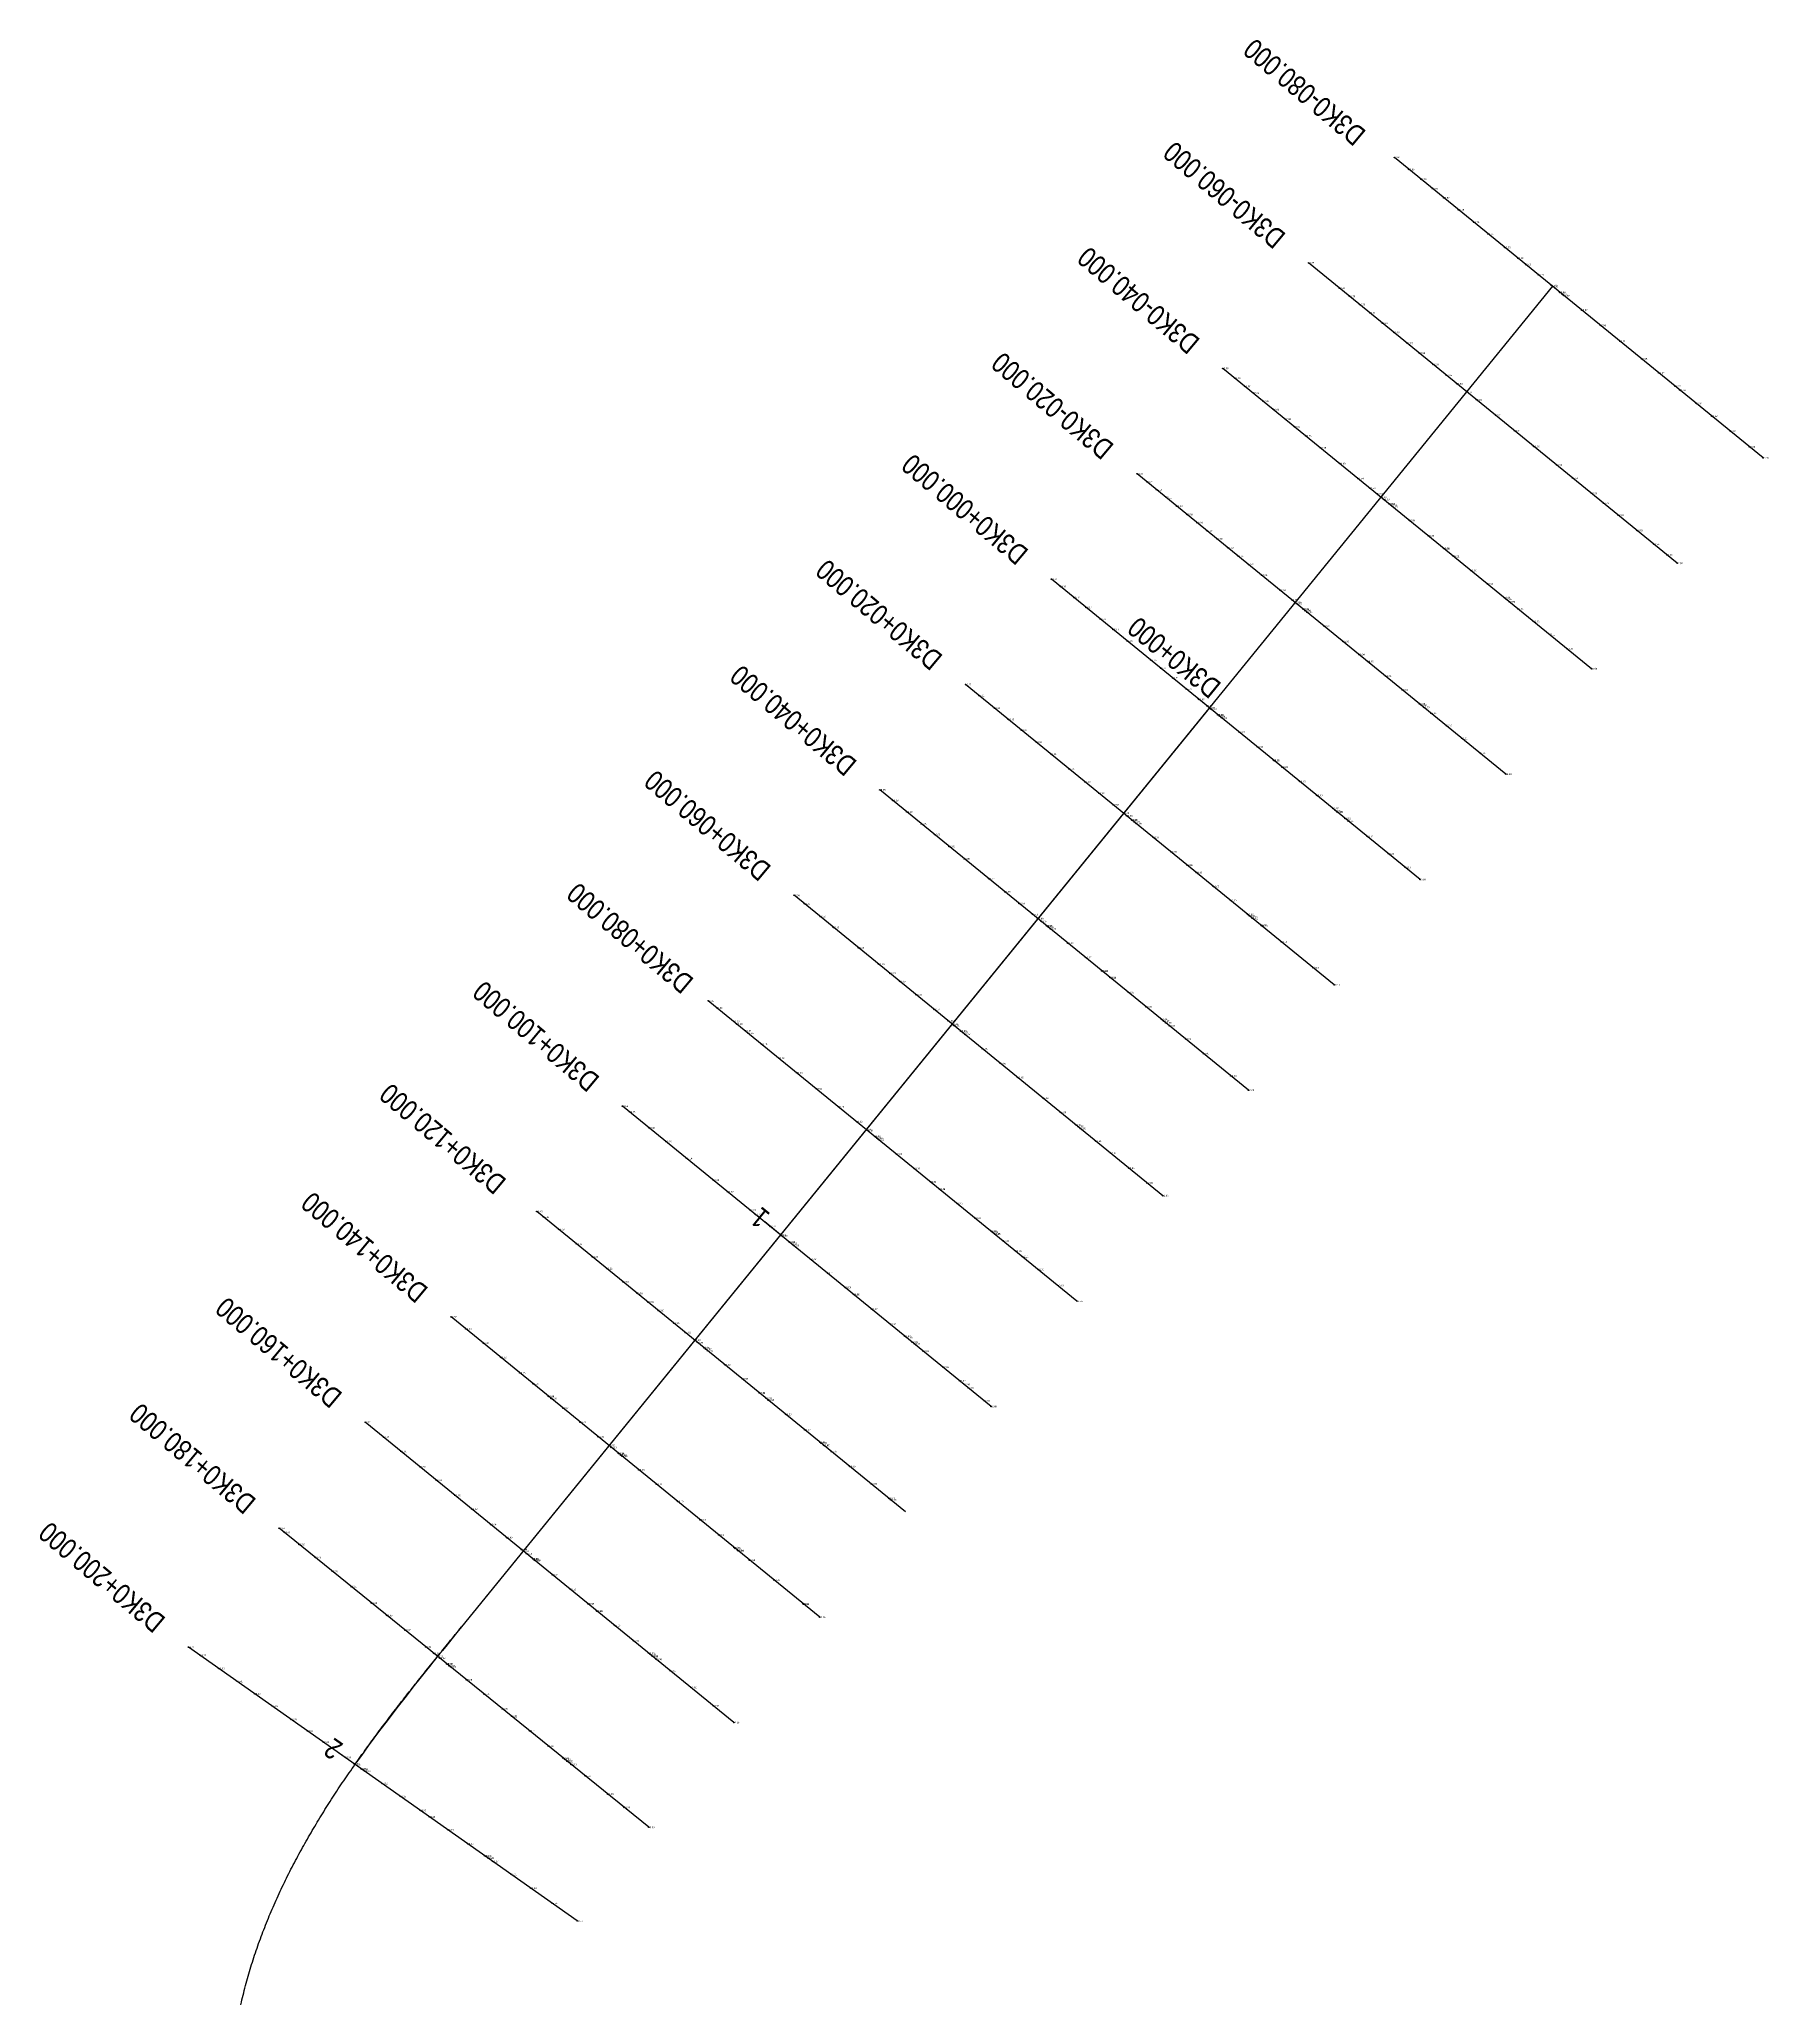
# Model space of a CAD drawing. Header units: metres. Extents: x 570677 to 573609, y 785040 to 786024.
# Drawn here: x 571040.4 to 571294.9, y 785735.2 to 786024.4 of the extents above; entities that cross this region are included whole.
import ezdxf
from ezdxf.enums import TextEntityAlignment as Align

# ---------------------------------------------------------------- set-up
doc = ezdxf.new("R2010")
doc.units = ezdxf.units.M
doc.header["$LTSCALE"] = 0.5
doc.layers.get('0').update_dxf_attribs({"linetype": 'CONTINUOUS'})
for name, color, linetype in [('dmx', 7, 'CONTINUOUS'), ('GCD', 1, 'CONTINUOUS'), ('桩号_D3', 2, 'CONTINUOUS'), ('道路中线_D3', 7, 'CONTINUOUS')]:
    doc.layers.add(name, color=color, linetype=linetype)
doc.styles.add('EICAD', font='arial.ttf', dxfattribs={"width": 0.8, "height": 2})

# ---------------------------------------------------------------- blocks, each defined once
blk = doc.blocks.new('gc200')
h = blk.add_hatch(color=0)
edge = h.paths.add_edge_path()
edge.add_arc((0, 0), 0.196, 0, 360)
at = {"color": 0}
blk.add_circle((0, 0), 0.196, dxfattribs=at)

msp = doc.modelspace()

# ---------------------------------------------------------------- linework, layer by layer
at = {"flags": 128}
msp.add_lwpolyline([(571263.21, 785988.03), (571102.58, 785790.74), (571101.92, 785789.93), (571101.16, 785788.98), (571100.27, 785787.89), (571099.78, 785787.29), (571099.42, 785786.85), (571099.22, 785786.6), (571099.13, 785786.49), (571099.06, 785786.4), (571098.99, 785786.31), (571098.87, 785786.16), (571098.38, 785785.56), (571097.91, 785784.98), (571097.45, 785784.4), (571096.47, 785783.18), (571095.62, 785782.11), (571095.02, 785781.34), (571094.42, 785780.58), (571093.26, 785779.09), (571091.62, 785776.95), (571090.52, 785775.5), (571088.86, 785773.25), (571087.84, 785771.83), (571087.51, 785771.36), (571087.29, 785771.05), (571087.17, 785770.89), (571087.1, 785770.78), (571086.97, 785770.61), (571086.91, 785770.52)], dxfattribs=at)
at = {"layer": 'dmx'}
for p, q in [((571294.23, 785962.78), (571239.94, 786006.97)), ((571281.6, 785947.27), (571227.32, 785991.47)), ((571268.97, 785931.76), (571214.69, 785975.96)), ((571256.35, 785916.25), (571202.06, 785960.45)), ((571243.72, 785900.74), (571189.44, 785944.94)), ((571231.09, 785885.23), (571176.81, 785929.43)), ((571218.47, 785869.72), (571164.18, 785913.92)), ((571205.84, 785854.21), (571151.55, 785898.41)), ((571193.21, 785838.7), (571138.93, 785882.9)), ((571180.58, 785823.19), (571126.3, 785867.39)), ((571167.96, 785807.68), (571113.67, 785851.88)), ((571155.33, 785792.17), (571101.05, 785836.37)), ((571142.7, 785776.66), (571088.42, 785820.86)), ((571130.17, 785761.26), (571075.73, 785805.26)), ((571119.63, 785747.5), (571062.38, 785787.78))]:
    msp.add_line(p, q, dxfattribs=at)
at = {"layer": '桩号_D3', "linetype": 'Continuous'}
for points in [[(571212.7, 785925.99), (571210.37, 785927.89)], [(571149.57, 785848.45), (571147.24, 785850.34)], [(571086.91, 785770.52), (571084.46, 785772.24)]]:
    msp.add_lwpolyline(points, dxfattribs=at)
at = {"layer": '道路中线_D3', "color": 4}
for p in [(571263.21, 785988.03), (571212.7, 785925.99)]:
    msp.add_line(p, (571102.58, 785790.74), dxfattribs=at)
at = {"layer": '道路中线_D3', "color": 1, "flags": 128}
msp.add_lwpolyline([(571070.1, 785735.15), (571070.18, 785735.51), (571070.26, 785735.86), (571070.35, 785736.21), (571070.43, 785736.56), (571070.52, 785736.91), (571070.61, 785737.26), (571070.7, 785737.61), (571070.79, 785737.96), (571070.88, 785738.31), (571070.98, 785738.66), (571071.07, 785739.01), (571071.17, 785739.35), (571071.27, 785739.7), (571071.37, 785740.05), (571071.48, 785740.39), (571071.58, 785740.74), (571071.69, 785741.08), (571071.8, 785741.43), (571071.91, 785741.77), (571072.02, 785742.11), (571072.13, 785742.46), (571072.25, 785742.8), (571072.36, 785743.14), (571072.48, 785743.48), (571072.6, 785743.82), (571072.72, 785744.16), (571072.84, 785744.5), (571072.97, 785744.84), (571073.09, 785745.18), (571073.22, 785745.52), (571073.35, 785745.86), (571073.48, 785746.19), (571073.61, 785746.53), (571073.74, 785746.87), (571073.88, 785747.2), (571074.01, 785747.54), (571074.15, 785747.87), (571074.29, 785748.21), (571074.43, 785748.54), (571074.57, 785748.87), (571074.71, 785749.2), (571074.85, 785749.53), (571075, 785749.87), (571075.14, 785750.2), (571075.29, 785750.53), (571075.44, 785750.85), (571075.59, 785751.18), (571075.74, 785751.51), (571075.89, 785751.84), (571076.05, 785752.16), (571076.2, 785752.49), (571076.36, 785752.82), (571076.51, 785753.14), (571076.67, 785753.47), (571076.83, 785753.79), (571076.99, 785754.11), (571077.15, 785754.44), (571077.32, 785754.76), (571077.48, 785755.08), (571077.65, 785755.4), (571077.81, 785755.72), (571077.98, 785756.04), (571078.15, 785756.36), (571078.32, 785756.68), (571078.49, 785757), (571078.66, 785757.32), (571078.83, 785757.63), (571079.01, 785757.95), (571079.18, 785758.27), (571079.36, 785758.58), (571079.53, 785758.9), (571079.71, 785759.21), (571079.89, 785759.52), (571080.07, 785759.84), (571080.25, 785760.15), (571080.43, 785760.46), (571080.61, 785760.77), (571080.8, 785761.09), (571080.98, 785761.4), (571081.17, 785761.71), (571081.35, 785762.02), (571081.54, 785762.32), (571081.73, 785762.63), (571081.92, 785762.94), (571082.11, 785763.25), (571082.3, 785763.55), (571082.49, 785763.86), (571082.68, 785764.17), (571082.87, 785764.47), (571083.07, 785764.78), (571083.26, 785765.08), (571083.46, 785765.39), (571083.65, 785765.69), (571083.85, 785765.99), (571084.05, 785766.29), (571084.24, 785766.6), (571084.44, 785766.9), (571084.64, 785767.2), (571084.84, 785767.5), (571085.04, 785767.8), (571085.25, 785768.1), (571085.45, 785768.4), (571085.65, 785768.7), (571085.86, 785768.99), (571086.06, 785769.29), (571086.27, 785769.59), (571086.47, 785769.89), (571086.68, 785770.18), (571086.88, 785770.48), (571087.09, 785770.77), (571087.3, 785771.07), (571087.51, 785771.36), (571087.72, 785771.66), (571087.93, 785771.95), (571088.14, 785772.24), (571088.35, 785772.54), (571088.56, 785772.83), (571088.77, 785773.12), (571088.98, 785773.41), (571089.2, 785773.71), (571089.41, 785774), (571089.62, 785774.29), (571089.84, 785774.58), (571090.05, 785774.87), (571090.27, 785775.16), (571090.49, 785775.45), (571090.7, 785775.74), (571090.92, 785776.03), (571091.14, 785776.32), (571091.35, 785776.6), (571091.57, 785776.89), (571091.79, 785777.18), (571092.01, 785777.47), (571092.23, 785777.75), (571092.45, 785778.04), (571092.67, 785778.33), (571092.89, 785778.61), (571093.11, 785778.9), (571093.33, 785779.18), (571093.55, 785779.47), (571093.77, 785779.75), (571093.99, 785780.04), (571094.22, 785780.32), (571094.44, 785780.61), (571094.66, 785780.89), (571094.89, 785781.18), (571095.11, 785781.46), (571095.33, 785781.74), (571095.56, 785782.03), (571095.78, 785782.31), (571096.01, 785782.59), (571096.23, 785782.87), (571096.45, 785783.16), (571096.68, 785783.44), (571096.91, 785783.72), (571097.13, 785784), (571097.36, 785784.29), (571097.58, 785784.57), (571097.81, 785784.85), (571098.04, 785785.13), (571098.26, 785785.41), (571098.49, 785785.69), (571098.72, 785785.97), (571098.94, 785786.25), (571099.17, 785786.54), (571099.4, 785786.82), (571099.62, 785787.1), (571099.85, 785787.38), (571100.08, 785787.66), (571100.31, 785787.94), (571100.53, 785788.22), (571100.76, 785788.5), (571100.99, 785788.78), (571101.22, 785789.06), (571101.44, 785789.34), (571101.67, 785789.62), (571101.9, 785789.9), (571102.13, 785790.18), (571102.36, 785790.46), (571102.58, 785790.74)], dxfattribs=at)
msp.add_lwpolyline([(571070.1, 785735.15), (571070.18, 785735.51), (571070.26, 785735.86), (571070.35, 785736.21), (571070.43, 785736.56), (571070.52, 785736.91), (571070.61, 785737.26), (571070.7, 785737.61), (571070.79, 785737.96), (571070.88, 785738.31), (571070.98, 785738.66), (571071.07, 785739.01), (571071.17, 785739.35), (571071.27, 785739.7), (571071.37, 785740.05), (571071.48, 785740.39), (571071.58, 785740.74), (571071.69, 785741.08), (571071.8, 785741.43), (571071.91, 785741.77), (571072.02, 785742.11), (571072.13, 785742.46), (571072.25, 785742.8), (571072.36, 785743.14), (571072.48, 785743.48), (571072.6, 785743.82), (571072.72, 785744.16), (571072.84, 785744.5), (571072.97, 785744.84), (571073.09, 785745.18), (571073.22, 785745.52), (571073.35, 785745.86), (571073.48, 785746.19), (571073.61, 785746.53), (571073.74, 785746.87), (571073.88, 785747.2), (571074.01, 785747.54), (571074.15, 785747.87), (571074.29, 785748.21), (571074.43, 785748.54), (571074.57, 785748.87), (571074.71, 785749.2), (571074.85, 785749.53), (571075, 785749.87), (571075.14, 785750.2), (571075.29, 785750.53), (571075.44, 785750.85), (571075.59, 785751.18), (571075.74, 785751.51), (571075.89, 785751.84), (571076.05, 785752.16), (571076.2, 785752.49), (571076.36, 785752.82), (571076.51, 785753.14), (571076.67, 785753.47), (571076.83, 785753.79), (571076.99, 785754.11), (571077.15, 785754.44), (571077.32, 785754.76), (571077.48, 785755.08), (571077.65, 785755.4), (571077.81, 785755.72), (571077.98, 785756.04), (571078.15, 785756.36), (571078.32, 785756.68), (571078.49, 785757), (571078.66, 785757.32), (571078.83, 785757.63), (571079.01, 785757.95), (571079.18, 785758.27), (571079.36, 785758.58), (571079.53, 785758.9), (571079.71, 785759.21), (571079.89, 785759.52), (571080.07, 785759.84), (571080.25, 785760.15), (571080.43, 785760.46), (571080.61, 785760.77), (571080.8, 785761.09), (571080.98, 785761.4), (571081.17, 785761.71), (571081.35, 785762.02), (571081.54, 785762.32), (571081.73, 785762.63), (571081.92, 785762.94), (571082.11, 785763.25), (571082.3, 785763.55), (571082.49, 785763.86), (571082.68, 785764.17), (571082.87, 785764.47), (571083.07, 785764.78), (571083.26, 785765.08), (571083.46, 785765.39), (571083.65, 785765.69), (571083.85, 785765.99), (571084.05, 785766.29), (571084.24, 785766.6), (571084.44, 785766.9), (571084.64, 785767.2), (571084.84, 785767.5), (571085.04, 785767.8), (571085.25, 785768.1), (571085.45, 785768.4), (571085.65, 785768.7), (571085.86, 785768.99), (571086.06, 785769.29), (571086.27, 785769.59), (571086.47, 785769.89), (571086.68, 785770.18), (571086.88, 785770.48), (571087.09, 785770.77), (571087.3, 785771.07), (571087.51, 785771.36), (571087.72, 785771.66), (571087.93, 785771.95), (571088.14, 785772.24), (571088.35, 785772.54), (571088.56, 785772.83), (571088.77, 785773.12), (571088.98, 785773.41), (571089.2, 785773.71), (571089.41, 785774), (571089.62, 785774.29), (571089.84, 785774.58), (571090.05, 785774.87), (571090.27, 785775.16), (571090.49, 785775.45), (571090.7, 785775.74), (571090.92, 785776.03), (571091.14, 785776.32), (571091.35, 785776.6), (571091.57, 785776.89), (571091.79, 785777.18), (571092.01, 785777.47), (571092.23, 785777.75), (571092.45, 785778.04), (571092.67, 785778.33), (571092.89, 785778.61), (571093.11, 785778.9), (571093.33, 785779.18), (571093.55, 785779.47), (571093.77, 785779.75), (571093.99, 785780.04), (571094.22, 785780.32), (571094.44, 785780.61), (571094.66, 785780.89), (571094.89, 785781.18), (571095.11, 785781.46), (571095.33, 785781.74), (571095.56, 785782.03), (571095.78, 785782.31), (571096.01, 785782.59), (571096.23, 785782.87), (571096.45, 785783.16), (571096.68, 785783.44), (571096.91, 785783.72), (571097.13, 785784), (571097.36, 785784.29), (571097.58, 785784.57), (571097.81, 785784.85), (571098.04, 785785.13), (571098.26, 785785.41), (571098.49, 785785.69), (571098.72, 785785.97), (571098.94, 785786.25), (571099.17, 785786.54), (571099.4, 785786.82), (571099.62, 785787.1), (571099.85, 785787.38), (571100.08, 785787.66), (571100.31, 785787.94), (571100.53, 785788.22), (571100.76, 785788.5), (571100.99, 785788.78), (571101.22, 785789.06), (571101.44, 785789.34), (571101.67, 785789.62), (571101.9, 785789.9), (571102.13, 785790.18), (571102.36, 785790.46), (571102.58, 785790.74)], dxfattribs=at)

# ---------------------------------------------------------------- block references
at = {"layer": 'GCD'}
ref = msp.add_blockref('gc200', (571239.94, 786006.97, 2.94), dxfattribs=dict(at, xscale=0.25, yscale=0.25, zscale=0.25))
ref.add_attrib('height', '2.94', dxfattribs={"height": 0.25, "style": 'EICAD', "width": 0.8}).set_placement((571240.09, 786006.97), align=Align.MIDDLE_LEFT)
ref = msp.add_blockref('gc200', (571242.07, 786005.24, 2.95), dxfattribs=dict(at, xscale=0.25, yscale=0.25, zscale=0.25))
ref.add_attrib('height', '2.95', dxfattribs={"height": 0.25, "style": 'EICAD', "width": 0.8}).set_placement((571242.22, 786005.24, 2.95), align=Align.MIDDLE_LEFT)
ref = msp.add_blockref('gc200', (571243.86, 786003.79, 2.9), dxfattribs=dict(at, xscale=0.25, yscale=0.25, zscale=0.25))
ref.add_attrib('height', '2.90', dxfattribs={"height": 0.25, "style": 'EICAD', "width": 0.8}).set_placement((571244.01, 786003.79, 2.9), align=Align.MIDDLE_LEFT)
ref = msp.add_blockref('gc200', (571245.53, 786002.43, 2.88), dxfattribs=dict(at, xscale=0.25, yscale=0.25, zscale=0.25))
ref.add_attrib('height', '2.88', dxfattribs={"height": 0.25, "style": 'EICAD', "width": 0.8}).set_placement((571245.68, 786002.43, 2.88), align=Align.MIDDLE_LEFT)
ref = msp.add_blockref('gc200', (571247.23, 786001.04, 2.87), dxfattribs=dict(at, xscale=0.25, yscale=0.25, zscale=0.25))
ref.add_attrib('height', '2.87', dxfattribs={"height": 0.25, "style": 'EICAD', "width": 0.8}).set_placement((571247.38, 786001.04, 2.87), align=Align.MIDDLE_LEFT)
ref = msp.add_blockref('gc200', (571249.39, 785999.29, 2.78), dxfattribs=dict(at, xscale=0.25, yscale=0.25, zscale=0.25))
ref.add_attrib('height', '2.78', dxfattribs={"height": 0.25, "style": 'EICAD', "width": 0.8}).set_placement((571249.54, 785999.29, 2.78), align=Align.MIDDLE_LEFT)
ref = msp.add_blockref('gc200', (571251.61, 785997.47, 2.74), dxfattribs=dict(at, xscale=0.25, yscale=0.25, zscale=0.25))
ref.add_attrib('height', '2.74', dxfattribs={"height": 0.25, "style": 'EICAD', "width": 0.8}).set_placement((571251.76, 785997.47, 2.74), align=Align.MIDDLE_LEFT)
ref = msp.add_blockref('gc200', (571253.72, 785995.76, 2.71), dxfattribs=dict(at, xscale=0.25, yscale=0.25, zscale=0.25))
ref.add_attrib('height', '2.71', dxfattribs={"height": 0.25, "style": 'EICAD', "width": 0.8}).set_placement((571253.87, 785995.76, 2.71), align=Align.MIDDLE_LEFT)
ref = msp.add_blockref('gc200', (571227.32, 785991.47, 2.86), dxfattribs=dict(at, xscale=0.25, yscale=0.25, zscale=0.25))
ref.add_attrib('height', '2.86', dxfattribs={"height": 0.25, "style": 'EICAD', "width": 0.8}).set_placement((571227.47, 785991.47), align=Align.MIDDLE_LEFT)
ref = msp.add_blockref('gc200', (571256.2, 785993.74, 2.68), dxfattribs=dict(at, xscale=0.25, yscale=0.25, zscale=0.25))
ref.add_attrib('height', '2.68', dxfattribs={"height": 0.25, "style": 'EICAD', "width": 0.8}).set_placement((571256.35, 785993.74, 2.68), align=Align.MIDDLE_LEFT)
ref = msp.add_blockref('gc200', (571258.14, 785992.16, 2.65), dxfattribs=dict(at, xscale=0.25, yscale=0.25, zscale=0.25))
ref.add_attrib('height', '2.65', dxfattribs={"height": 0.25, "style": 'EICAD', "width": 0.8}).set_placement((571258.29, 785992.16, 2.65), align=Align.MIDDLE_LEFT)
ref = msp.add_blockref('gc200', (571259.26, 785991.25, 2.6), dxfattribs=dict(at, xscale=0.25, yscale=0.25, zscale=0.25))
ref.add_attrib('height', '2.60', dxfattribs={"height": 0.25, "style": 'EICAD', "width": 0.8}).set_placement((571259.41, 785991.25, 2.6), align=Align.MIDDLE_LEFT)
ref = msp.add_blockref('gc200', (571261.15, 785989.71, 2.71), dxfattribs=dict(at, xscale=0.25, yscale=0.25, zscale=0.25))
ref.add_attrib('height', '2.71', dxfattribs={"height": 0.25, "style": 'EICAD', "width": 0.8}).set_placement((571261.3, 785989.71, 2.71), align=Align.MIDDLE_LEFT)
ref = msp.add_blockref('gc200', (571231.85, 785987.77, 2.84), dxfattribs=dict(at, xscale=0.25, yscale=0.25, zscale=0.25))
ref.add_attrib('height', '2.84', dxfattribs={"height": 0.25, "style": 'EICAD', "width": 0.8}).set_placement((571232, 785987.77, 2.84), align=Align.MIDDLE_LEFT)
ref = msp.add_blockref('gc200', (571233.34, 785986.56, 2.79), dxfattribs=dict(at, xscale=0.25, yscale=0.25, zscale=0.25))
ref.add_attrib('height', '2.79', dxfattribs={"height": 0.25, "style": 'EICAD', "width": 0.8}).set_placement((571233.49, 785986.56, 2.79), align=Align.MIDDLE_LEFT)
ref = msp.add_blockref('gc200', (571234.82, 785985.35, 2.75), dxfattribs=dict(at, xscale=0.25, yscale=0.25, zscale=0.25))
ref.add_attrib('height', '2.76', dxfattribs={"height": 0.25, "style": 'EICAD', "width": 0.8}).set_placement((571234.97, 785985.35, 2.75), align=Align.MIDDLE_LEFT)
ref = msp.add_blockref('gc200', (571263.04, 785988.17, 2.79), dxfattribs=dict(at, xscale=0.25, yscale=0.25, zscale=0.25))
ref.add_attrib('height', '2.79', dxfattribs={"height": 0.25, "style": 'EICAD', "width": 0.8}).set_placement((571263.19, 785988.17, 2.79), align=Align.MIDDLE_LEFT)
ref = msp.add_blockref('gc200', (571263.21, 785988.03, 2.93), dxfattribs=dict(at, xscale=0.25, yscale=0.25, zscale=0.25))
ref.add_attrib('height', '2.93', dxfattribs={"height": 0.25, "style": 'EICAD', "width": 0.8}).set_placement((571263.36, 785988.03), align=Align.MIDDLE_LEFT)
ref = msp.add_blockref('gc200', (571264.31, 785987.14, 2.92), dxfattribs=dict(at, xscale=0.25, yscale=0.25, zscale=0.25))
ref.add_attrib('height', '2.92', dxfattribs={"height": 0.25, "style": 'EICAD', "width": 0.8}).set_placement((571264.46, 785987.14, 2.92), align=Align.MIDDLE_LEFT)
ref = msp.add_blockref('gc200', (571264.32, 785987.13, 2.92), dxfattribs=dict(at, xscale=0.25, yscale=0.25, zscale=0.25))
ref.add_attrib('height', '2.92', dxfattribs={"height": 0.25, "style": 'EICAD', "width": 0.8}).set_placement((571264.47, 785987.13, 2.92), align=Align.MIDDLE_LEFT)
ref = msp.add_blockref('gc200', (571264.33, 785987.12, 2.68), dxfattribs=dict(at, xscale=0.25, yscale=0.25, zscale=0.25))
ref.add_attrib('height', '2.68', dxfattribs={"height": 0.25, "style": 'EICAD', "width": 0.8}).set_placement((571264.48, 785987.12), align=Align.MIDDLE_LEFT)
ref = msp.add_blockref('gc200', (571264.67, 785986.84, 2.75), dxfattribs=dict(at, xscale=0.25, yscale=0.25, zscale=0.25))
ref.add_attrib('height', '2.75', dxfattribs={"height": 0.25, "style": 'EICAD', "width": 0.8}).set_placement((571264.82, 785986.84, 2.75), align=Align.MIDDLE_LEFT)
ref = msp.add_blockref('gc200', (571264.87, 785986.69, 2.8), dxfattribs=dict(at, xscale=0.25, yscale=0.25, zscale=0.25))
ref.add_attrib('height', '2.80', dxfattribs={"height": 0.25, "style": 'EICAD', "width": 0.8}).set_placement((571265.02, 785986.69, 2.8), align=Align.MIDDLE_LEFT)
ref = msp.add_blockref('gc200', (571236.34, 785984.12, 2.71), dxfattribs=dict(at, xscale=0.25, yscale=0.25, zscale=0.25))
ref.add_attrib('height', '2.71', dxfattribs={"height": 0.25, "style": 'EICAD', "width": 0.8}).set_placement((571236.49, 785984.12, 2.71), align=Align.MIDDLE_LEFT)
ref = msp.add_blockref('gc200', (571238.2, 785982.61, 2.67), dxfattribs=dict(at, xscale=0.25, yscale=0.25, zscale=0.25))
ref.add_attrib('height', '2.67', dxfattribs={"height": 0.25, "style": 'EICAD', "width": 0.8}).set_placement((571238.35, 785982.61, 2.67), align=Align.MIDDLE_LEFT)
ref = msp.add_blockref('gc200', (571267.54, 785984.51, 2.87), dxfattribs=dict(at, xscale=0.25, yscale=0.25, zscale=0.25))
ref.add_attrib('height', '2.87', dxfattribs={"height": 0.25, "style": 'EICAD', "width": 0.8}).set_placement((571267.69, 785984.51, 2.87), align=Align.MIDDLE_LEFT)
ref = msp.add_blockref('gc200', (571239.89, 785981.23, 2.63), dxfattribs=dict(at, xscale=0.25, yscale=0.25, zscale=0.25))
ref.add_attrib('height', '2.63', dxfattribs={"height": 0.25, "style": 'EICAD', "width": 0.8}).set_placement((571240.04, 785981.23, 2.63), align=Align.MIDDLE_LEFT)
ref = msp.add_blockref('gc200', (571241.84, 785979.64, 2.57), dxfattribs=dict(at, xscale=0.25, yscale=0.25, zscale=0.25))
ref.add_attrib('height', '2.57', dxfattribs={"height": 0.25, "style": 'EICAD', "width": 0.8}).set_placement((571241.99, 785979.64, 2.57), align=Align.MIDDLE_LEFT)
ref = msp.add_blockref('gc200', (571270.27, 785982.29, 2.95), dxfattribs=dict(at, xscale=0.25, yscale=0.25, zscale=0.25))
ref.add_attrib('height', '2.95', dxfattribs={"height": 0.25, "style": 'EICAD', "width": 0.8}).set_placement((571270.42, 785982.29, 2.95), align=Align.MIDDLE_LEFT)
ref = msp.add_blockref('gc200', (571273.15, 785979.94, 3.01), dxfattribs=dict(at, xscale=0.25, yscale=0.25, zscale=0.25))
ref.add_attrib('height', '3.01', dxfattribs={"height": 0.25, "style": 'EICAD', "width": 0.8}).set_placement((571273.3, 785979.94, 3.01), align=Align.MIDDLE_LEFT)
ref = msp.add_blockref('gc200', (571243.64, 785978.18, 2.55), dxfattribs=dict(at, xscale=0.25, yscale=0.25, zscale=0.25))
ref.add_attrib('height', '2.55', dxfattribs={"height": 0.25, "style": 'EICAD', "width": 0.8}).set_placement((571243.79, 785978.18, 2.55), align=Align.MIDDLE_LEFT)
ref = msp.add_blockref('gc200', (571276.35, 785977.34, 2.95), dxfattribs=dict(at, xscale=0.25, yscale=0.25, zscale=0.25))
ref.add_attrib('height', '2.95', dxfattribs={"height": 0.25, "style": 'EICAD', "width": 0.8}).set_placement((571276.5, 785977.34, 2.95), align=Align.MIDDLE_LEFT)
ref = msp.add_blockref('gc200', (571214.69, 785975.96, 3.08), dxfattribs=dict(at, xscale=0.25, yscale=0.25, zscale=0.25))
ref.add_attrib('height', '3.08', dxfattribs={"height": 0.25, "style": 'EICAD', "width": 0.8}).set_placement((571214.84, 785975.96), align=Align.MIDDLE_LEFT)
ref = msp.add_blockref('gc200', (571216.47, 785974.51, 3.06), dxfattribs=dict(at, xscale=0.25, yscale=0.25, zscale=0.25))
ref.add_attrib('height', '3.06', dxfattribs={"height": 0.25, "style": 'EICAD', "width": 0.8}).set_placement((571216.62, 785974.51, 3.06), align=Align.MIDDLE_LEFT)
ref = msp.add_blockref('gc200', (571245.65, 785976.54, 2.56), dxfattribs=dict(at, xscale=0.25, yscale=0.25, zscale=0.25))
ref.add_attrib('height', '2.56', dxfattribs={"height": 0.25, "style": 'EICAD', "width": 0.8}).set_placement((571245.8, 785976.54, 2.56), align=Align.MIDDLE_LEFT)
ref = msp.add_blockref('gc200', (571247.59, 785974.96, 2.58), dxfattribs=dict(at, xscale=0.25, yscale=0.25, zscale=0.25))
ref.add_attrib('height', '2.58', dxfattribs={"height": 0.25, "style": 'EICAD', "width": 0.8}).set_placement((571247.74, 785974.96, 2.58), align=Align.MIDDLE_LEFT)
ref = msp.add_blockref('gc200', (571278.87, 785975.28, 2.97), dxfattribs=dict(at, xscale=0.25, yscale=0.25, zscale=0.25))
ref.add_attrib('height', '2.97', dxfattribs={"height": 0.25, "style": 'EICAD', "width": 0.8}).set_placement((571279.02, 785975.28, 2.97), align=Align.MIDDLE_LEFT)
ref = msp.add_blockref('gc200', (571217.93, 785973.31, 2.96), dxfattribs=dict(at, xscale=0.25, yscale=0.25, zscale=0.25))
ref.add_attrib('height', '2.96', dxfattribs={"height": 0.25, "style": 'EICAD', "width": 0.8}).set_placement((571218.08, 785973.31, 2.96), align=Align.MIDDLE_LEFT)
ref = msp.add_blockref('gc200', (571219.19, 785972.3, 2.96), dxfattribs=dict(at, xscale=0.25, yscale=0.25, zscale=0.25))
ref.add_attrib('height', '2.96', dxfattribs={"height": 0.25, "style": 'EICAD', "width": 0.8}).set_placement((571219.34, 785972.3, 2.96), align=Align.MIDDLE_LEFT)
ref = msp.add_blockref('gc200', (571220.61, 785971.13, 2.88), dxfattribs=dict(at, xscale=0.25, yscale=0.25, zscale=0.25))
ref.add_attrib('height', '2.88', dxfattribs={"height": 0.25, "style": 'EICAD', "width": 0.8}).set_placement((571220.76, 785971.13, 2.88), align=Align.MIDDLE_LEFT)
ref = msp.add_blockref('gc200', (571249.14, 785973.7, 2.64), dxfattribs=dict(at, xscale=0.25, yscale=0.25, zscale=0.25))
ref.add_attrib('height', '2.64', dxfattribs={"height": 0.25, "style": 'EICAD', "width": 0.8}).set_placement((571249.29, 785973.7, 2.64), align=Align.MIDDLE_LEFT)
ref = msp.add_blockref('gc200', (571250.58, 785972.52, 2.72), dxfattribs=dict(at, xscale=0.25, yscale=0.25, zscale=0.25))
ref.add_attrib('height', '2.72', dxfattribs={"height": 0.25, "style": 'EICAD', "width": 0.8}).set_placement((571250.73, 785972.52, -2.72), align=Align.MIDDLE_LEFT)
ref = msp.add_blockref('gc200', (571252.04, 785971.34, 2.85), dxfattribs=dict(at, xscale=0.25, yscale=0.25, zscale=0.25))
ref.add_attrib('height', '2.85', dxfattribs={"height": 0.25, "style": 'EICAD', "width": 0.8}).set_placement((571252.19, 785971.34, 2.85), align=Align.MIDDLE_LEFT)
ref = msp.add_blockref('gc200', (571281.27, 785973.33, 2.77), dxfattribs=dict(at, xscale=0.25, yscale=0.25, zscale=0.25))
ref.add_attrib('height', '2.77', dxfattribs={"height": 0.25, "style": 'EICAD', "width": 0.8}).set_placement((571281.42, 785973.33, 2.77), align=Align.MIDDLE_LEFT)
ref = msp.add_blockref('gc200', (571281.97, 785972.76, 2.76), dxfattribs=dict(at, xscale=0.25, yscale=0.25, zscale=0.25))
ref.add_attrib('height', '2.76', dxfattribs={"height": 0.25, "style": 'EICAD', "width": 0.8}).set_placement((571282.12, 785972.76, 2.76), align=Align.MIDDLE_LEFT)
ref = msp.add_blockref('gc200', (571222.15, 785969.88, 2.83), dxfattribs=dict(at, xscale=0.25, yscale=0.25, zscale=0.25))
ref.add_attrib('height', '2.83', dxfattribs={"height": 0.25, "style": 'EICAD', "width": 0.8}).set_placement((571222.3, 785969.88, 2.83), align=Align.MIDDLE_LEFT)
ref = msp.add_blockref('gc200', (571223.89, 785968.47, 2.88), dxfattribs=dict(at, xscale=0.25, yscale=0.25, zscale=0.25))
ref.add_attrib('height', '2.88', dxfattribs={"height": 0.25, "style": 'EICAD', "width": 0.8}).set_placement((571224.04, 785968.47, 2.88), align=Align.MIDDLE_LEFT)
ref = msp.add_blockref('gc200', (571254.85, 785969.05, 2.91), dxfattribs=dict(at, xscale=0.25, yscale=0.25, zscale=0.25))
ref.add_attrib('height', '2.91', dxfattribs={"height": 0.25, "style": 'EICAD', "width": 0.8}).set_placement((571255, 785969.05, 2.91), align=Align.MIDDLE_LEFT)
ref = msp.add_blockref('gc200', (571284.41, 785970.78, 2.84), dxfattribs=dict(at, xscale=0.25, yscale=0.25, zscale=0.25))
ref.add_attrib('height', '2.84', dxfattribs={"height": 0.25, "style": 'EICAD', "width": 0.8}).set_placement((571284.56, 785970.78, 2.84), align=Align.MIDDLE_LEFT)
ref = msp.add_blockref('gc200', (571286.67, 785968.93, 2.88), dxfattribs=dict(at, xscale=0.25, yscale=0.25, zscale=0.25))
ref.add_attrib('height', '2.88', dxfattribs={"height": 0.25, "style": 'EICAD', "width": 0.8}).set_placement((571286.82, 785968.93, 2.88), align=Align.MIDDLE_LEFT)
ref = msp.add_blockref('gc200', (571225.23, 785967.37, 2.85), dxfattribs=dict(at, xscale=0.25, yscale=0.25, zscale=0.25))
ref.add_attrib('height', '2.85', dxfattribs={"height": 0.25, "style": 'EICAD', "width": 0.8}).set_placement((571225.38, 785967.37, 2.85), align=Align.MIDDLE_LEFT)
ref = msp.add_blockref('gc200', (571226.9, 785966.01, 2.76), dxfattribs=dict(at, xscale=0.25, yscale=0.25, zscale=0.25))
ref.add_attrib('height', '2.76', dxfattribs={"height": 0.25, "style": 'EICAD', "width": 0.8}).set_placement((571227.05, 785966.01, 2.76), align=Align.MIDDLE_LEFT)
ref = msp.add_blockref('gc200', (571257.66, 785966.76, 3.01), dxfattribs=dict(at, xscale=0.25, yscale=0.25, zscale=0.25))
ref.add_attrib('height', '3.01', dxfattribs={"height": 0.25, "style": 'EICAD', "width": 0.8}).set_placement((571257.81, 785966.76, 3.01), align=Align.MIDDLE_LEFT)
ref = msp.add_blockref('gc200', (571289.4, 785966.71, 2.88), dxfattribs=dict(at, xscale=0.25, yscale=0.25, zscale=0.25))
ref.add_attrib('height', '2.88', dxfattribs={"height": 0.25, "style": 'EICAD', "width": 0.8}).set_placement((571289.55, 785966.71, 2.88), align=Align.MIDDLE_LEFT)
ref = msp.add_blockref('gc200', (571229.07, 785964.25, 2.73), dxfattribs=dict(at, xscale=0.25, yscale=0.25, zscale=0.25))
ref.add_attrib('height', '2.73', dxfattribs={"height": 0.25, "style": 'EICAD', "width": 0.8}).set_placement((571229.22, 785964.25, 2.73), align=Align.MIDDLE_LEFT)
ref = msp.add_blockref('gc200', (571260.48, 785964.46, 3.06), dxfattribs=dict(at, xscale=0.25, yscale=0.25, zscale=0.25))
ref.add_attrib('height', '3.06', dxfattribs={"height": 0.25, "style": 'EICAD', "width": 0.8}).set_placement((571260.63, 785964.46, 3.06), align=Align.MIDDLE_LEFT)
ref = msp.add_blockref('gc200', (571292.23, 785964.41, 2.96), dxfattribs=dict(at, xscale=0.25, yscale=0.25, zscale=0.25))
ref.add_attrib('height', '2.96', dxfattribs={"height": 0.25, "style": 'EICAD', "width": 0.8}).set_placement((571292.38, 785964.41, 2.96), align=Align.MIDDLE_LEFT)
ref = msp.add_blockref('gc200', (571294.23, 785962.78, 2.96), dxfattribs=dict(at, xscale=0.25, yscale=0.25, zscale=0.25))
ref.add_attrib('height', '2.96', dxfattribs={"height": 0.25, "style": 'EICAD', "width": 0.8}).set_placement((571294.38, 785962.78), align=Align.MIDDLE_LEFT)
ref = msp.add_blockref('gc200', (571202.06, 785960.45, 3.3), dxfattribs=dict(at, xscale=0.25, yscale=0.25, zscale=0.25))
ref.add_attrib('height', '3.30', dxfattribs={"height": 0.25, "style": 'EICAD', "width": 0.8}).set_placement((571202.21, 785960.45), align=Align.MIDDLE_LEFT)
ref = msp.add_blockref('gc200', (571231.91, 785961.94, 2.68), dxfattribs=dict(at, xscale=0.25, yscale=0.25, zscale=0.25))
ref.add_attrib('height', '2.68', dxfattribs={"height": 0.25, "style": 'EICAD', "width": 0.8}).set_placement((571232.06, 785961.94, 2.68), align=Align.MIDDLE_LEFT)
ref = msp.add_blockref('gc200', (571234.58, 785959.76, 2.64), dxfattribs=dict(at, xscale=0.25, yscale=0.25, zscale=0.25))
ref.add_attrib('height', '2.64', dxfattribs={"height": 0.25, "style": 'EICAD', "width": 0.8}).set_placement((571234.73, 785959.76, 2.64), align=Align.MIDDLE_LEFT)
ref = msp.add_blockref('gc200', (571263.83, 785961.74, 2.99), dxfattribs=dict(at, xscale=0.25, yscale=0.25, zscale=0.25))
ref.add_attrib('height', '2.99', dxfattribs={"height": 0.25, "style": 'EICAD', "width": 0.8}).set_placement((571263.98, 785961.74, 2.99), align=Align.MIDDLE_LEFT)
ref = msp.add_blockref('gc200', (571266.19, 785959.82, 2.88), dxfattribs=dict(at, xscale=0.25, yscale=0.25, zscale=0.25))
ref.add_attrib('height', '2.89', dxfattribs={"height": 0.25, "style": 'EICAD', "width": 0.8}).set_placement((571266.34, 785959.82, 2.88), align=Align.MIDDLE_LEFT)
ref = msp.add_blockref('gc200', (571203.54, 785959.24, 3.24), dxfattribs=dict(at, xscale=0.25, yscale=0.25, zscale=0.25))
ref.add_attrib('height', '3.24', dxfattribs={"height": 0.25, "style": 'EICAD', "width": 0.8}).set_placement((571203.69, 785959.24, 3.24), align=Align.MIDDLE_LEFT)
ref = msp.add_blockref('gc200', (571204.94, 785958.1, 3.19), dxfattribs=dict(at, xscale=0.25, yscale=0.25, zscale=0.25))
ref.add_attrib('height', '3.19', dxfattribs={"height": 0.25, "style": 'EICAD', "width": 0.8}).set_placement((571205.09, 785958.1, 3.19), align=Align.MIDDLE_LEFT)
ref = msp.add_blockref('gc200', (571206.32, 785956.98, 3.11), dxfattribs=dict(at, xscale=0.25, yscale=0.25, zscale=0.25))
ref.add_attrib('height', '3.11', dxfattribs={"height": 0.25, "style": 'EICAD', "width": 0.8}).set_placement((571206.47, 785956.98, 3.11), align=Align.MIDDLE_LEFT)
ref = msp.add_blockref('gc200', (571236.32, 785958.34, 2.56), dxfattribs=dict(at, xscale=0.25, yscale=0.25, zscale=0.25))
ref.add_attrib('height', '2.56', dxfattribs={"height": 0.25, "style": 'EICAD', "width": 0.8}).set_placement((571236.47, 785958.34, 2.56), align=Align.MIDDLE_LEFT)
ref = msp.add_blockref('gc200', (571237.4, 785957.47, 2.72), dxfattribs=dict(at, xscale=0.25, yscale=0.25, zscale=0.25))
ref.add_attrib('height', '2.72', dxfattribs={"height": 0.25, "style": 'EICAD', "width": 0.8}).set_placement((571237.55, 785957.47, 2.72), align=Align.MIDDLE_LEFT)
ref = msp.add_blockref('gc200', (571237.96, 785957.01, 3.22), dxfattribs=dict(at, xscale=0.25, yscale=0.25, zscale=0.25))
ref.add_attrib('height', '3.22', dxfattribs={"height": 0.25, "style": 'EICAD', "width": 0.8}).set_placement((571238.11, 785957.01, -3.22), align=Align.MIDDLE_LEFT)
ref = msp.add_blockref('gc200', (571238.38, 785956.67, 3.09), dxfattribs=dict(at, xscale=0.25, yscale=0.25, zscale=0.25))
ref.add_attrib('height', '3.09', dxfattribs={"height": 0.25, "style": 'EICAD', "width": 0.8}).set_placement((571238.53, 785956.67, 3.09), align=Align.MIDDLE_LEFT)
ref = msp.add_blockref('gc200', (571268.95, 785957.57, 2.86), dxfattribs=dict(at, xscale=0.25, yscale=0.25, zscale=0.25))
ref.add_attrib('height', '2.86', dxfattribs={"height": 0.25, "style": 'EICAD', "width": 0.8}).set_placement((571269.1, 785957.57, 2.86), align=Align.MIDDLE_LEFT)
ref = msp.add_blockref('gc200', (571207.91, 785955.68, 3.03), dxfattribs=dict(at, xscale=0.25, yscale=0.25, zscale=0.25))
ref.add_attrib('height', '3.03', dxfattribs={"height": 0.25, "style": 'EICAD', "width": 0.8}).set_placement((571208.06, 785955.68, 3.03), align=Align.MIDDLE_LEFT)
ref = msp.add_blockref('gc200', (571209.43, 785954.44, 2.98), dxfattribs=dict(at, xscale=0.25, yscale=0.25, zscale=0.25))
ref.add_attrib('height', '2.98', dxfattribs={"height": 0.25, "style": 'EICAD', "width": 0.8}).set_placement((571209.58, 785954.44, 2.98), align=Align.MIDDLE_LEFT)
ref = msp.add_blockref('gc200', (571239.18, 785956.02, 3.03), dxfattribs=dict(at, xscale=0.25, yscale=0.25, zscale=0.25))
ref.add_attrib('height', '3.03', dxfattribs={"height": 0.25, "style": 'EICAD', "width": 0.8}).set_placement((571239.33, 785956.02), align=Align.MIDDLE_LEFT)
ref = msp.add_blockref('gc200', (571239.21, 785956, 2.83), dxfattribs=dict(at, xscale=0.25, yscale=0.25, zscale=0.25))
ref.add_attrib('height', '2.83', dxfattribs={"height": 0.25, "style": 'EICAD', "width": 0.8}).set_placement((571239.36, 785956), align=Align.MIDDLE_LEFT)
ref = msp.add_blockref('gc200', (571239.5, 785955.76, 2.85), dxfattribs=dict(at, xscale=0.25, yscale=0.25, zscale=0.25))
ref.add_attrib('height', '2.85', dxfattribs={"height": 0.25, "style": 'EICAD', "width": 0.8}).set_placement((571239.65, 785955.76, 2.85), align=Align.MIDDLE_LEFT)
ref = msp.add_blockref('gc200', (571239.63, 785955.65, 2.93), dxfattribs=dict(at, xscale=0.25, yscale=0.25, zscale=0.25))
ref.add_attrib('height', '2.93', dxfattribs={"height": 0.25, "style": 'EICAD', "width": 0.8}).set_placement((571239.78, 785955.65, 2.93), align=Align.MIDDLE_LEFT)
ref = msp.add_blockref('gc200', (571242.17, 785953.59, 2.95), dxfattribs=dict(at, xscale=0.25, yscale=0.25, zscale=0.25))
ref.add_attrib('height', '2.95', dxfattribs={"height": 0.25, "style": 'EICAD', "width": 0.8}).set_placement((571242.32, 785953.59, 2.95), align=Align.MIDDLE_LEFT)
ref = msp.add_blockref('gc200', (571270.71, 785956.14, 2.76), dxfattribs=dict(at, xscale=0.25, yscale=0.25, zscale=0.25))
ref.add_attrib('height', '2.76', dxfattribs={"height": 0.25, "style": 'EICAD', "width": 0.8}).set_placement((571270.86, 785956.14, 2.76), align=Align.MIDDLE_LEFT)
ref = msp.add_blockref('gc200', (571272.89, 785954.37, 2.6), dxfattribs=dict(at, xscale=0.25, yscale=0.25, zscale=0.25))
ref.add_attrib('height', '2.60', dxfattribs={"height": 0.25, "style": 'EICAD', "width": 0.8}).set_placement((571273.04, 785954.37, 2.6), align=Align.MIDDLE_LEFT)
ref = msp.add_blockref('gc200', (571210.9, 785953.25, 2.88), dxfattribs=dict(at, xscale=0.25, yscale=0.25, zscale=0.25))
ref.add_attrib('height', '2.88', dxfattribs={"height": 0.25, "style": 'EICAD', "width": 0.8}).set_placement((571211.05, 785953.25, 2.88), align=Align.MIDDLE_LEFT)
ref = msp.add_blockref('gc200', (571212.35, 785952.07, 2.89), dxfattribs=dict(at, xscale=0.25, yscale=0.25, zscale=0.25))
ref.add_attrib('height', '2.89', dxfattribs={"height": 0.25, "style": 'EICAD', "width": 0.8}).set_placement((571212.5, 785952.07, 2.89), align=Align.MIDDLE_LEFT)
ref = msp.add_blockref('gc200', (571213.83, 785950.86, 2.85), dxfattribs=dict(at, xscale=0.25, yscale=0.25, zscale=0.25))
ref.add_attrib('height', '2.85', dxfattribs={"height": 0.25, "style": 'EICAD', "width": 0.8}).set_placement((571213.98, 785950.86, 2.85), align=Align.MIDDLE_LEFT)
ref = msp.add_blockref('gc200', (571244.96, 785951.31, 3.03), dxfattribs=dict(at, xscale=0.25, yscale=0.25, zscale=0.25))
ref.add_attrib('height', '3.03', dxfattribs={"height": 0.25, "style": 'EICAD', "width": 0.8}).set_placement((571245.11, 785951.31, 3.03), align=Align.MIDDLE_LEFT)
ref = msp.add_blockref('gc200', (571275.69, 785952.08, 2.53), dxfattribs=dict(at, xscale=0.25, yscale=0.25, zscale=0.25))
ref.add_attrib('height', '2.53', dxfattribs={"height": 0.25, "style": 'EICAD', "width": 0.8}).set_placement((571275.84, 785952.08, 2.53), align=Align.MIDDLE_LEFT)
ref = msp.add_blockref('gc200', (571215.43, 785949.56, 2.73), dxfattribs=dict(at, xscale=0.25, yscale=0.25, zscale=0.25))
ref.add_attrib('height', '2.73', dxfattribs={"height": 0.25, "style": 'EICAD', "width": 0.8}).set_placement((571215.58, 785949.56, 2.73), align=Align.MIDDLE_LEFT)
ref = msp.add_blockref('gc200', (571216.87, 785948.39, 2.73), dxfattribs=dict(at, xscale=0.25, yscale=0.25, zscale=0.25))
ref.add_attrib('height', '2.73', dxfattribs={"height": 0.25, "style": 'EICAD', "width": 0.8}).set_placement((571217.02, 785948.39, 2.73), align=Align.MIDDLE_LEFT)
ref = msp.add_blockref('gc200', (571247.23, 785949.46, 3.11), dxfattribs=dict(at, xscale=0.25, yscale=0.25, zscale=0.25))
ref.add_attrib('height', '3.11', dxfattribs={"height": 0.25, "style": 'EICAD', "width": 0.8}).set_placement((571247.38, 785949.46, 3.11), align=Align.MIDDLE_LEFT)
ref = msp.add_blockref('gc200', (571247.26, 785949.43, 3.3), dxfattribs=dict(at, xscale=0.25, yscale=0.25, zscale=0.25))
ref.add_attrib('height', '3.30', dxfattribs={"height": 0.25, "style": 'EICAD', "width": 0.8}).set_placement((571247.41, 785949.43, 3.11), align=Align.MIDDLE_LEFT)
ref = msp.add_blockref('gc200', (571248.63, 785948.32, 3.29), dxfattribs=dict(at, xscale=0.25, yscale=0.25, zscale=0.25))
ref.add_attrib('height', '3.29', dxfattribs={"height": 0.25, "style": 'EICAD', "width": 0.8}).set_placement((571248.78, 785948.32, 3.29), align=Align.MIDDLE_LEFT)
ref = msp.add_blockref('gc200', (571248.67, 785948.29, 3.11), dxfattribs=dict(at, xscale=0.25, yscale=0.25, zscale=0.25))
ref.add_attrib('height', '3.11', dxfattribs={"height": 0.25, "style": 'EICAD', "width": 0.8}).set_placement((571248.82, 785948.29, 3.11), align=Align.MIDDLE_LEFT)
ref = msp.add_blockref('gc200', (571278.12, 785950.1, 2.53), dxfattribs=dict(at, xscale=0.25, yscale=0.25, zscale=0.25))
ref.add_attrib('height', '2.53', dxfattribs={"height": 0.25, "style": 'EICAD', "width": 0.8}).set_placement((571278.27, 785950.1, 2.53), align=Align.MIDDLE_LEFT)
ref = msp.add_blockref('gc200', (571280.07, 785948.52, 2.55), dxfattribs=dict(at, xscale=0.25, yscale=0.25, zscale=0.25))
ref.add_attrib('height', '2.55', dxfattribs={"height": 0.25, "style": 'EICAD', "width": 0.8}).set_placement((571280.22, 785948.52, 2.55), align=Align.MIDDLE_LEFT)
ref = msp.add_blockref('gc200', (571189.44, 785944.94, 3.37), dxfattribs=dict(at, xscale=0.25, yscale=0.25, zscale=0.25))
ref.add_attrib('height', '3.37', dxfattribs={"height": 0.25, "style": 'EICAD', "width": 0.8}).set_placement((571189.59, 785944.94), align=Align.MIDDLE_LEFT)
ref = msp.add_blockref('gc200', (571218.48, 785947.08, 2.61), dxfattribs=dict(at, xscale=0.25, yscale=0.25, zscale=0.25))
ref.add_attrib('height', '2.61', dxfattribs={"height": 0.25, "style": 'EICAD', "width": 0.8}).set_placement((571218.63, 785947.08, 2.61), align=Align.MIDDLE_LEFT)
ref = msp.add_blockref('gc200', (571220.4, 785945.52, 2.64), dxfattribs=dict(at, xscale=0.25, yscale=0.25, zscale=0.25))
ref.add_attrib('height', '2.64', dxfattribs={"height": 0.25, "style": 'EICAD', "width": 0.8}).set_placement((571220.55, 785945.52, 2.64), align=Align.MIDDLE_LEFT)
ref = msp.add_blockref('gc200', (571251.21, 785946.22, 3), dxfattribs=dict(at, xscale=0.25, yscale=0.25, zscale=0.25))
ref.add_attrib('height', '3.00', dxfattribs={"height": 0.25, "style": 'EICAD', "width": 0.8}).set_placement((571251.36, 785946.22, 3), align=Align.MIDDLE_LEFT)
ref = msp.add_blockref('gc200', (571281.6, 785947.27, 2.58), dxfattribs=dict(at, xscale=0.25, yscale=0.25, zscale=0.25))
ref.add_attrib('height', '2.58', dxfattribs={"height": 0.25, "style": 'EICAD', "width": 0.8}).set_placement((571281.75, 785947.27), align=Align.MIDDLE_LEFT)
ref = msp.add_blockref('gc200', (571190.78, 785943.84, 3.31), dxfattribs=dict(at, xscale=0.25, yscale=0.25, zscale=0.25))
ref.add_attrib('height', '3.32', dxfattribs={"height": 0.25, "style": 'EICAD', "width": 0.8}).set_placement((571190.93, 785943.84, 3.31), align=Align.MIDDLE_LEFT)
ref = msp.add_blockref('gc200', (571192.77, 785942.22, 3.18), dxfattribs=dict(at, xscale=0.25, yscale=0.25, zscale=0.25))
ref.add_attrib('height', '3.18', dxfattribs={"height": 0.25, "style": 'EICAD', "width": 0.8}).set_placement((571192.92, 785942.22, 3.18), align=Align.MIDDLE_LEFT)
ref = msp.add_blockref('gc200', (571223.12, 785943.3, 2.68), dxfattribs=dict(at, xscale=0.25, yscale=0.25, zscale=0.25))
ref.add_attrib('height', '2.68', dxfattribs={"height": 0.25, "style": 'EICAD', "width": 0.8}).set_placement((571223.27, 785943.3, 2.68), align=Align.MIDDLE_LEFT)
ref = msp.add_blockref('gc200', (571253.66, 785944.23, 2.94), dxfattribs=dict(at, xscale=0.25, yscale=0.25, zscale=0.25))
ref.add_attrib('height', '2.94', dxfattribs={"height": 0.25, "style": 'EICAD', "width": 0.8}).set_placement((571253.81, 785944.23, 2.94), align=Align.MIDDLE_LEFT)
ref = msp.add_blockref('gc200', (571256.15, 785942.21, 2.88), dxfattribs=dict(at, xscale=0.25, yscale=0.25, zscale=0.25))
ref.add_attrib('height', '2.88', dxfattribs={"height": 0.25, "style": 'EICAD', "width": 0.8}).set_placement((571256.3, 785942.21, 2.88), align=Align.MIDDLE_LEFT)
ref = msp.add_blockref('gc200', (571256.38, 785942.01, 2.82), dxfattribs=dict(at, xscale=0.25, yscale=0.25, zscale=0.25))
ref.add_attrib('height', '2.82', dxfattribs={"height": 0.25, "style": 'EICAD', "width": 0.8}).set_placement((571256.53, 785942.01, 2.82), align=Align.MIDDLE_LEFT)
ref = msp.add_blockref('gc200', (571194.55, 785940.77, 3.17), dxfattribs=dict(at, xscale=0.25, yscale=0.25, zscale=0.25))
ref.add_attrib('height', '3.17', dxfattribs={"height": 0.25, "style": 'EICAD', "width": 0.8}).set_placement((571194.7, 785940.77, 3.17), align=Align.MIDDLE_LEFT)
ref = msp.add_blockref('gc200', (571196.64, 785939.07, 3.12), dxfattribs=dict(at, xscale=0.25, yscale=0.25, zscale=0.25))
ref.add_attrib('height', '3.12', dxfattribs={"height": 0.25, "style": 'EICAD', "width": 0.8}).set_placement((571196.79, 785939.07, 3.12), align=Align.MIDDLE_LEFT)
ref = msp.add_blockref('gc200', (571224.86, 785941.88, 2.75), dxfattribs=dict(at, xscale=0.25, yscale=0.25, zscale=0.25))
ref.add_attrib('height', '2.75', dxfattribs={"height": 0.25, "style": 'EICAD', "width": 0.8}).set_placement((571225.01, 785941.88, 2.75), align=Align.MIDDLE_LEFT)
ref = msp.add_blockref('gc200', (571225.33, 785941.5, 2.99), dxfattribs=dict(at, xscale=0.25, yscale=0.25, zscale=0.25))
ref.add_attrib('height', '2.99', dxfattribs={"height": 0.25, "style": 'EICAD', "width": 0.8}).set_placement((571225.48, 785941.5), align=Align.MIDDLE_LEFT)
ref = msp.add_blockref('gc200', (571225.55, 785941.33, 3.07), dxfattribs=dict(at, xscale=0.25, yscale=0.25, zscale=0.25))
ref.add_attrib('height', '3.07', dxfattribs={"height": 0.25, "style": 'EICAD', "width": 0.8}).set_placement((571225.7, 785941.33, 3.07), align=Align.MIDDLE_LEFT)
ref = msp.add_blockref('gc200', (571226.51, 785940.54, 3.09), dxfattribs=dict(at, xscale=0.25, yscale=0.25, zscale=0.25))
ref.add_attrib('height', '3.09', dxfattribs={"height": 0.25, "style": 'EICAD', "width": 0.8}).set_placement((571226.66, 785940.54, 3.09), align=Align.MIDDLE_LEFT)
ref = msp.add_blockref('gc200', (571226.54, 785940.52, 2.83), dxfattribs=dict(at, xscale=0.25, yscale=0.25, zscale=0.25))
ref.add_attrib('height', '2.83', dxfattribs={"height": 0.25, "style": 'EICAD', "width": 0.8}).set_placement((571226.69, 785940.52, 2.83), align=Align.MIDDLE_LEFT)
ref = msp.add_blockref('gc200', (571226.81, 785940.3, 2.86), dxfattribs=dict(at, xscale=0.25, yscale=0.25, zscale=0.25))
ref.add_attrib('height', '2.86', dxfattribs={"height": 0.25, "style": 'EICAD', "width": 0.8}).set_placement((571226.96, 785940.3, 2.86), align=Align.MIDDLE_LEFT)
ref = msp.add_blockref('gc200', (571227.07, 785940.08, 2.91), dxfattribs=dict(at, xscale=0.25, yscale=0.25, zscale=0.25))
ref.add_attrib('height', '2.91', dxfattribs={"height": 0.25, "style": 'EICAD', "width": 0.8}).set_placement((571227.22, 785940.08, 2.91), align=Align.MIDDLE_LEFT)
ref = msp.add_blockref('gc200', (571256.87, 785941.62, 2.97), dxfattribs=dict(at, xscale=0.25, yscale=0.25, zscale=0.25))
ref.add_attrib('height', '2.97', dxfattribs={"height": 0.25, "style": 'EICAD', "width": 0.8}).set_placement((571257.02, 785941.62, 2.97), align=Align.MIDDLE_LEFT)
ref = msp.add_blockref('gc200', (571256.88, 785941.6, 2.78), dxfattribs=dict(at, xscale=0.25, yscale=0.25, zscale=0.25))
ref.add_attrib('height', '2.78', dxfattribs={"height": 0.25, "style": 'EICAD', "width": 0.8}).set_placement((571257.03, 785941.6), align=Align.MIDDLE_LEFT)
ref = msp.add_blockref('gc200', (571258.14, 785940.58, 2.96), dxfattribs=dict(at, xscale=0.25, yscale=0.25, zscale=0.25))
ref.add_attrib('height', '2.96', dxfattribs={"height": 0.25, "style": 'EICAD', "width": 0.8}).set_placement((571258.29, 785940.58, 2.96), align=Align.MIDDLE_LEFT)
ref = msp.add_blockref('gc200', (571198.54, 785937.52, 3.11), dxfattribs=dict(at, xscale=0.25, yscale=0.25, zscale=0.25))
ref.add_attrib('height', '3.11', dxfattribs={"height": 0.25, "style": 'EICAD', "width": 0.8}).set_placement((571198.69, 785937.52, 3.11), align=Align.MIDDLE_LEFT)
ref = msp.add_blockref('gc200', (571229.6, 785938.03, 2.97), dxfattribs=dict(at, xscale=0.25, yscale=0.25, zscale=0.25))
ref.add_attrib('height', '2.97', dxfattribs={"height": 0.25, "style": 'EICAD', "width": 0.8}).set_placement((571229.75, 785938.03, 2.97), align=Align.MIDDLE_LEFT)
ref = msp.add_blockref('gc200', (571260.46, 785938.7, 3.16), dxfattribs=dict(at, xscale=0.25, yscale=0.25, zscale=0.25))
ref.add_attrib('height', '3.16', dxfattribs={"height": 0.25, "style": 'EICAD', "width": 0.8}).set_placement((571260.61, 785938.7, 3.16), align=Align.MIDDLE_LEFT)
ref = msp.add_blockref('gc200', (571262.76, 785936.82, 3.11), dxfattribs=dict(at, xscale=0.25, yscale=0.25, zscale=0.25))
ref.add_attrib('height', '3.11', dxfattribs={"height": 0.25, "style": 'EICAD', "width": 0.8}).set_placement((571262.91, 785936.82, 3.11), align=Align.MIDDLE_LEFT)
ref = msp.add_blockref('gc200', (571200.62, 785935.83, 3.05), dxfattribs=dict(at, xscale=0.25, yscale=0.25, zscale=0.25))
ref.add_attrib('height', '3.05', dxfattribs={"height": 0.25, "style": 'EICAD', "width": 0.8}).set_placement((571200.77, 785935.83, 3.05), align=Align.MIDDLE_LEFT)
ref = msp.add_blockref('gc200', (571232.4, 785935.74, 3.05), dxfattribs=dict(at, xscale=0.25, yscale=0.25, zscale=0.25))
ref.add_attrib('height', '3.05', dxfattribs={"height": 0.25, "style": 'EICAD', "width": 0.8}).set_placement((571232.55, 785935.74, 3.05), align=Align.MIDDLE_LEFT)
ref = msp.add_blockref('gc200', (571234.73, 785933.85, 3.14), dxfattribs=dict(at, xscale=0.25, yscale=0.25, zscale=0.25))
ref.add_attrib('height', '3.14', dxfattribs={"height": 0.25, "style": 'EICAD', "width": 0.8}).set_placement((571234.88, 785933.85, 3.14), align=Align.MIDDLE_LEFT)
ref = msp.add_blockref('gc200', (571234.74, 785933.84, 3.34), dxfattribs=dict(at, xscale=0.25, yscale=0.25, zscale=0.25))
ref.add_attrib('height', '3.34', dxfattribs={"height": 0.25, "style": 'EICAD', "width": 0.8}).set_placement((571234.89, 785933.84), align=Align.MIDDLE_LEFT)
ref = msp.add_blockref('gc200', (571265.37, 785934.7, 3.06), dxfattribs=dict(at, xscale=0.25, yscale=0.25, zscale=0.25))
ref.add_attrib('height', '3.06', dxfattribs={"height": 0.25, "style": 'EICAD', "width": 0.8}).set_placement((571265.52, 785934.7, 3.06), align=Align.MIDDLE_LEFT)
ref = msp.add_blockref('gc200', (571204.06, 785933.03, 2.75), dxfattribs=dict(at, xscale=0.25, yscale=0.25, zscale=0.25))
ref.add_attrib('height', '2.75', dxfattribs={"height": 0.25, "style": 'EICAD', "width": 0.8}).set_placement((571204.21, 785933.03, 2.75), align=Align.MIDDLE_LEFT)
ref = msp.add_blockref('gc200', (571205.52, 785931.84, 2.77), dxfattribs=dict(at, xscale=0.25, yscale=0.25, zscale=0.25))
ref.add_attrib('height', '2.77', dxfattribs={"height": 0.25, "style": 'EICAD', "width": 0.8}).set_placement((571205.67, 785931.84, 2.77), align=Align.MIDDLE_LEFT)
ref = msp.add_blockref('gc200', (571236, 785932.81, 3.33), dxfattribs=dict(at, xscale=0.25, yscale=0.25, zscale=0.25))
ref.add_attrib('height', '3.33', dxfattribs={"height": 0.25, "style": 'EICAD', "width": 0.8}).set_placement((571236.15, 785932.81, 3.33), align=Align.MIDDLE_LEFT)
ref = msp.add_blockref('gc200', (571236.03, 785932.8, 3.15), dxfattribs=dict(at, xscale=0.25, yscale=0.25, zscale=0.25))
ref.add_attrib('height', '3.15', dxfattribs={"height": 0.25, "style": 'EICAD', "width": 0.8}).set_placement((571236.18, 785932.8), align=Align.MIDDLE_LEFT)
ref = msp.add_blockref('gc200', (571238.66, 785930.65, 3.06), dxfattribs=dict(at, xscale=0.25, yscale=0.25, zscale=0.25))
ref.add_attrib('height', '3.06', dxfattribs={"height": 0.25, "style": 'EICAD', "width": 0.8}).set_placement((571238.81, 785930.65, 3.06), align=Align.MIDDLE_LEFT)
ref = msp.add_blockref('gc200', (571268.97, 785931.76, 2.96), dxfattribs=dict(at, xscale=0.25, yscale=0.25, zscale=0.25))
ref.add_attrib('height', '2.96', dxfattribs={"height": 0.25, "style": 'EICAD', "width": 0.8}).set_placement((571269.12, 785931.76), align=Align.MIDDLE_LEFT)
ref = msp.add_blockref('gc200', (571176.81, 785929.43, 3.22), dxfattribs=dict(at, xscale=0.25, yscale=0.25, zscale=0.25))
ref.add_attrib('height', '3.22', dxfattribs={"height": 0.25, "style": 'EICAD', "width": 0.8}).set_placement((571176.96, 785929.43), align=Align.MIDDLE_LEFT)
ref = msp.add_blockref('gc200', (571178.78, 785927.82, 3.21), dxfattribs=dict(at, xscale=0.25, yscale=0.25, zscale=0.25))
ref.add_attrib('height', '3.21', dxfattribs={"height": 0.25, "style": 'EICAD', "width": 0.8}).set_placement((571178.93, 785927.82, 3.21), align=Align.MIDDLE_LEFT)
ref = msp.add_blockref('gc200', (571207.31, 785930.39, 2.74), dxfattribs=dict(at, xscale=0.25, yscale=0.25, zscale=0.25))
ref.add_attrib('height', '2.74', dxfattribs={"height": 0.25, "style": 'EICAD', "width": 0.8}).set_placement((571207.46, 785930.39, 2.74), align=Align.MIDDLE_LEFT)
ref = msp.add_blockref('gc200', (571209.3, 785928.76, 2.72), dxfattribs=dict(at, xscale=0.25, yscale=0.25, zscale=0.25))
ref.add_attrib('height', '2.72', dxfattribs={"height": 0.25, "style": 'EICAD', "width": 0.8}).set_placement((571209.45, 785928.76, 2.72), align=Align.MIDDLE_LEFT)
ref = msp.add_blockref('gc200', (571241.1, 785928.66, 3), dxfattribs=dict(at, xscale=0.25, yscale=0.25, zscale=0.25))
ref.add_attrib('height', '3.01', dxfattribs={"height": 0.25, "style": 'EICAD', "width": 0.8}).set_placement((571241.25, 785928.66, 3), align=Align.MIDDLE_LEFT)
ref = msp.add_blockref('gc200', (571181.06, 785925.97, 3.1), dxfattribs=dict(at, xscale=0.25, yscale=0.25, zscale=0.25))
ref.add_attrib('height', '3.10', dxfattribs={"height": 0.25, "style": 'EICAD', "width": 0.8}).set_placement((571181.21, 785925.97, 3.1), align=Align.MIDDLE_LEFT)
ref = msp.add_blockref('gc200', (571211.16, 785927.25, 2.69), dxfattribs=dict(at, xscale=0.25, yscale=0.25, zscale=0.25))
ref.add_attrib('height', '2.69', dxfattribs={"height": 0.25, "style": 'EICAD', "width": 0.8}).set_placement((571211.31, 785927.25, 2.69), align=Align.MIDDLE_LEFT)
ref = msp.add_blockref('gc200', (571212.35, 785926.28, 2.77), dxfattribs=dict(at, xscale=0.25, yscale=0.25, zscale=0.25))
ref.add_attrib('height', '2.78', dxfattribs={"height": 0.25, "style": 'EICAD', "width": 0.8}).set_placement((571212.5, 785926.28, 2.77), align=Align.MIDDLE_LEFT)
ref = msp.add_blockref('gc200', (571212.7, 785925.99, 3.06), dxfattribs=dict(at, xscale=0.25, yscale=0.25, zscale=0.25))
ref.add_attrib('height', '3.06', dxfattribs={"height": 0.25, "style": 'EICAD', "width": 0.8}).set_placement((571212.85, 785925.99), align=Align.MIDDLE_LEFT)
ref = msp.add_blockref('gc200', (571212.95, 785925.79, 3.1), dxfattribs=dict(at, xscale=0.25, yscale=0.25, zscale=0.25))
ref.add_attrib('height', '3.10', dxfattribs={"height": 0.25, "style": 'EICAD', "width": 0.8}).set_placement((571213.1, 785925.79, 3.1), align=Align.MIDDLE_LEFT)
ref = msp.add_blockref('gc200', (571213.94, 785924.98, 3.12), dxfattribs=dict(at, xscale=0.25, yscale=0.25, zscale=0.25))
ref.add_attrib('height', '3.12', dxfattribs={"height": 0.25, "style": 'EICAD', "width": 0.8}).set_placement((571214.09, 785924.98, 3.12), align=Align.MIDDLE_LEFT)
ref = msp.add_blockref('gc200', (571213.98, 785924.96, 2.86), dxfattribs=dict(at, xscale=0.25, yscale=0.25, zscale=0.25))
ref.add_attrib('height', '2.86', dxfattribs={"height": 0.25, "style": 'EICAD', "width": 0.8}).set_placement((571214.13, 785924.96, 2.86), align=Align.MIDDLE_LEFT)
ref = msp.add_blockref('gc200', (571214.18, 785924.79, 2.88), dxfattribs=dict(at, xscale=0.25, yscale=0.25, zscale=0.25))
ref.add_attrib('height', '2.89', dxfattribs={"height": 0.25, "style": 'EICAD', "width": 0.8}).set_placement((571214.33, 785924.79, 2.88), align=Align.MIDDLE_LEFT)
ref = msp.add_blockref('gc200', (571243.64, 785926.59, 2.95), dxfattribs=dict(at, xscale=0.25, yscale=0.25, zscale=0.25))
ref.add_attrib('height', '2.95', dxfattribs={"height": 0.25, "style": 'EICAD', "width": 0.8}).set_placement((571243.79, 785926.59, 2.95), align=Align.MIDDLE_LEFT)
ref = msp.add_blockref('gc200', (571243.9, 785926.39, 2.85), dxfattribs=dict(at, xscale=0.25, yscale=0.25, zscale=0.25))
ref.add_attrib('height', '2.86', dxfattribs={"height": 0.25, "style": 'EICAD', "width": 0.8}).set_placement((571244.05, 785926.39, 2.85), align=Align.MIDDLE_LEFT)
ref = msp.add_blockref('gc200', (571244.28, 785926.07, 3), dxfattribs=dict(at, xscale=0.25, yscale=0.25, zscale=0.25))
ref.add_attrib('height', '3.00', dxfattribs={"height": 0.25, "style": 'EICAD', "width": 0.8}).set_placement((571244.43, 785926.07, 3), align=Align.MIDDLE_LEFT)
ref = msp.add_blockref('gc200', (571245.33, 785925.22, 3), dxfattribs=dict(at, xscale=0.25, yscale=0.25, zscale=0.25))
ref.add_attrib('height', '3.01', dxfattribs={"height": 0.25, "style": 'EICAD', "width": 0.8}).set_placement((571245.48, 785925.22, 3), align=Align.MIDDLE_LEFT)
ref = msp.add_blockref('gc200', (571183.13, 785924.28, 3.13), dxfattribs=dict(at, xscale=0.25, yscale=0.25, zscale=0.25))
ref.add_attrib('height', '3.13', dxfattribs={"height": 0.25, "style": 'EICAD', "width": 0.8}).set_placement((571183.28, 785924.28, 3.13), align=Align.MIDDLE_LEFT)
ref = msp.add_blockref('gc200', (571185.04, 785922.72, 3.07), dxfattribs=dict(at, xscale=0.25, yscale=0.25, zscale=0.25))
ref.add_attrib('height', '3.07', dxfattribs={"height": 0.25, "style": 'EICAD', "width": 0.8}).set_placement((571185.19, 785922.72, 3.07), align=Align.MIDDLE_LEFT)
ref = msp.add_blockref('gc200', (571214.49, 785924.54, 2.95), dxfattribs=dict(at, xscale=0.25, yscale=0.25, zscale=0.25))
ref.add_attrib('height', '2.95', dxfattribs={"height": 0.25, "style": 'EICAD', "width": 0.8}).set_placement((571214.64, 785924.54, 2.95), align=Align.MIDDLE_LEFT)
ref = msp.add_blockref('gc200', (571217.1, 785922.41, 2.97), dxfattribs=dict(at, xscale=0.25, yscale=0.25, zscale=0.25))
ref.add_attrib('height', '2.97', dxfattribs={"height": 0.25, "style": 'EICAD', "width": 0.8}).set_placement((571217.25, 785922.41, 2.97), align=Align.MIDDLE_LEFT)
ref = msp.add_blockref('gc200', (571247.58, 785923.39, 3.19), dxfattribs=dict(at, xscale=0.25, yscale=0.25, zscale=0.25))
ref.add_attrib('height', '3.19', dxfattribs={"height": 0.25, "style": 'EICAD', "width": 0.8}).set_placement((571247.73, 785923.39, 3.19), align=Align.MIDDLE_LEFT)
ref = msp.add_blockref('gc200', (571187.23, 785920.94, 3.05), dxfattribs=dict(at, xscale=0.25, yscale=0.25, zscale=0.25))
ref.add_attrib('height', '3.05', dxfattribs={"height": 0.25, "style": 'EICAD', "width": 0.8}).set_placement((571187.38, 785920.94, 3.05), align=Align.MIDDLE_LEFT)
ref = msp.add_blockref('gc200', (571189.37, 785919.2, 3.01), dxfattribs=dict(at, xscale=0.25, yscale=0.25, zscale=0.25))
ref.add_attrib('height', '3.01', dxfattribs={"height": 0.25, "style": 'EICAD', "width": 0.8}).set_placement((571189.52, 785919.2, 3.01), align=Align.MIDDLE_LEFT)
ref = msp.add_blockref('gc200', (571219.77, 785920.24, 3.05), dxfattribs=dict(at, xscale=0.25, yscale=0.25, zscale=0.25))
ref.add_attrib('height', '3.05', dxfattribs={"height": 0.25, "style": 'EICAD', "width": 0.8}).set_placement((571219.92, 785920.24, 3.05), align=Align.MIDDLE_LEFT)
ref = msp.add_blockref('gc200', (571249.89, 785921.51, 3.21), dxfattribs=dict(at, xscale=0.25, yscale=0.25, zscale=0.25))
ref.add_attrib('height', '3.21', dxfattribs={"height": 0.25, "style": 'EICAD', "width": 0.8}).set_placement((571250.04, 785921.51, 3.21), align=Align.MIDDLE_LEFT)
ref = msp.add_blockref('gc200', (571252.5, 785919.39, 3.16), dxfattribs=dict(at, xscale=0.25, yscale=0.25, zscale=0.25))
ref.add_attrib('height', '3.16', dxfattribs={"height": 0.25, "style": 'EICAD', "width": 0.8}).set_placement((571252.65, 785919.39, 3.16), align=Align.MIDDLE_LEFT)
ref = msp.add_blockref('gc200', (571192.03, 785917.03, 2.75), dxfattribs=dict(at, xscale=0.25, yscale=0.25, zscale=0.25))
ref.add_attrib('height', '2.75', dxfattribs={"height": 0.25, "style": 'EICAD', "width": 0.8}).set_placement((571192.18, 785917.03, 2.75), align=Align.MIDDLE_LEFT)
ref = msp.add_blockref('gc200', (571222.17, 785918.29, 3.13), dxfattribs=dict(at, xscale=0.25, yscale=0.25, zscale=0.25))
ref.add_attrib('height', '3.13', dxfattribs={"height": 0.25, "style": 'EICAD', "width": 0.8}).set_placement((571222.32, 785918.29, 3.13), align=Align.MIDDLE_LEFT)
ref = msp.add_blockref('gc200', (571222.2, 785918.26, 3.33), dxfattribs=dict(at, xscale=0.25, yscale=0.25, zscale=0.25))
ref.add_attrib('height', '3.33', dxfattribs={"height": 0.25, "style": 'EICAD', "width": 0.8}).set_placement((571222.35, 785918.26), align=Align.MIDDLE_LEFT)
ref = msp.add_blockref('gc200', (571223.41, 785917.28, 3.3), dxfattribs=dict(at, xscale=0.25, yscale=0.25, zscale=0.25))
ref.add_attrib('height', '3.30', dxfattribs={"height": 0.25, "style": 'EICAD', "width": 0.8}).set_placement((571223.56, 785917.28, 3.3), align=Align.MIDDLE_LEFT)
ref = msp.add_blockref('gc200', (571223.42, 785917.26, 3.12), dxfattribs=dict(at, xscale=0.25, yscale=0.25, zscale=0.25))
ref.add_attrib('height', '3.12', dxfattribs={"height": 0.25, "style": 'EICAD', "width": 0.8}).set_placement((571223.57, 785917.26, 3.12), align=Align.MIDDLE_LEFT)
ref = msp.add_blockref('gc200', (571256.35, 785916.25, 3.18), dxfattribs=dict(at, xscale=0.25, yscale=0.25, zscale=0.25))
ref.add_attrib('height', '3.18', dxfattribs={"height": 0.25, "style": 'EICAD', "width": 0.8}).set_placement((571256.5, 785916.25), align=Align.MIDDLE_LEFT)
ref = msp.add_blockref('gc200', (571164.18, 785913.92, 3.35), dxfattribs=dict(at, xscale=0.25, yscale=0.25, zscale=0.25))
ref.add_attrib('height', '3.35', dxfattribs={"height": 0.25, "style": 'EICAD', "width": 0.8}).set_placement((571164.33, 785913.92), align=Align.MIDDLE_LEFT)
ref = msp.add_blockref('gc200', (571194.38, 785915.12, 2.53), dxfattribs=dict(at, xscale=0.25, yscale=0.25, zscale=0.25))
ref.add_attrib('height', '2.53', dxfattribs={"height": 0.25, "style": 'EICAD', "width": 0.8}).set_placement((571194.53, 785915.12, 2.53), align=Align.MIDDLE_LEFT)
ref = msp.add_blockref('gc200', (571196.45, 785913.43, 2.62), dxfattribs=dict(at, xscale=0.25, yscale=0.25, zscale=0.25))
ref.add_attrib('height', '2.62', dxfattribs={"height": 0.25, "style": 'EICAD', "width": 0.8}).set_placement((571196.6, 785913.43, 2.62), align=Align.MIDDLE_LEFT)
ref = msp.add_blockref('gc200', (571226.01, 785915.16, 3.05), dxfattribs=dict(at, xscale=0.25, yscale=0.25, zscale=0.25))
ref.add_attrib('height', '3.05', dxfattribs={"height": 0.25, "style": 'EICAD', "width": 0.8}).set_placement((571226.16, 785915.16, 3.05), align=Align.MIDDLE_LEFT)
ref = msp.add_blockref('gc200', (571228.52, 785913.12, 3), dxfattribs=dict(at, xscale=0.25, yscale=0.25, zscale=0.25))
ref.add_attrib('height', '3.00', dxfattribs={"height": 0.25, "style": 'EICAD', "width": 0.8}).set_placement((571228.67, 785913.12, 3), align=Align.MIDDLE_LEFT)
ref = msp.add_blockref('gc200', (571166.08, 785912.37, 3.28), dxfattribs=dict(at, xscale=0.25, yscale=0.25, zscale=0.25))
ref.add_attrib('height', '3.28', dxfattribs={"height": 0.25, "style": 'EICAD', "width": 0.8}).set_placement((571166.23, 785912.37, 3.28), align=Align.MIDDLE_LEFT)
ref = msp.add_blockref('gc200', (571168.14, 785910.7, 3.2), dxfattribs=dict(at, xscale=0.25, yscale=0.25, zscale=0.25))
ref.add_attrib('height', '3.20', dxfattribs={"height": 0.25, "style": 'EICAD', "width": 0.8}).set_placement((571168.29, 785910.7, 3.2), align=Align.MIDDLE_LEFT)
ref = msp.add_blockref('gc200', (571198.56, 785911.72, 2.68), dxfattribs=dict(at, xscale=0.25, yscale=0.25, zscale=0.25))
ref.add_attrib('height', '2.68', dxfattribs={"height": 0.25, "style": 'EICAD', "width": 0.8}).set_placement((571198.71, 785911.72, 2.68), align=Align.MIDDLE_LEFT)
ref = msp.add_blockref('gc200', (571200.07, 785910.49, 3.25), dxfattribs=dict(at, xscale=0.25, yscale=0.25, zscale=0.25))
ref.add_attrib('height', '3.25', dxfattribs={"height": 0.25, "style": 'EICAD', "width": 0.8}).set_placement((571200.22, 785910.49), align=Align.MIDDLE_LEFT)
ref = msp.add_blockref('gc200', (571230.91, 785911.17, 2.97), dxfattribs=dict(at, xscale=0.25, yscale=0.25, zscale=0.25))
ref.add_attrib('height', '2.97', dxfattribs={"height": 0.25, "style": 'EICAD', "width": 0.8}).set_placement((571231.06, 785911.17, 2.97), align=Align.MIDDLE_LEFT)
ref = msp.add_blockref('gc200', (571231.25, 785910.9, 2.85), dxfattribs=dict(at, xscale=0.25, yscale=0.25, zscale=0.25))
ref.add_attrib('height', '2.85', dxfattribs={"height": 0.25, "style": 'EICAD', "width": 0.8}).set_placement((571231.4, 785910.9, 2.85), align=Align.MIDDLE_LEFT)
ref = msp.add_blockref('gc200', (571231.52, 785910.68, 2.78), dxfattribs=dict(at, xscale=0.25, yscale=0.25, zscale=0.25))
ref.add_attrib('height', '2.78', dxfattribs={"height": 0.25, "style": 'EICAD', "width": 0.8}).set_placement((571231.67, 785910.68), align=Align.MIDDLE_LEFT)
ref = msp.add_blockref('gc200', (571231.53, 785910.66, 2.86), dxfattribs=dict(at, xscale=0.25, yscale=0.25, zscale=0.25))
ref.add_attrib('height', '2.86', dxfattribs={"height": 0.25, "style": 'EICAD', "width": 0.8}).set_placement((571231.68, 785910.66, 2.86), align=Align.MIDDLE_LEFT)
ref = msp.add_blockref('gc200', (571170.29, 785908.94, 3.05), dxfattribs=dict(at, xscale=0.25, yscale=0.25, zscale=0.25))
ref.add_attrib('height', '3.05', dxfattribs={"height": 0.25, "style": 'EICAD', "width": 0.8}).set_placement((571170.44, 785908.94, 3.05), align=Align.MIDDLE_LEFT)
ref = msp.add_blockref('gc200', (571172.25, 785907.35, 2.99), dxfattribs=dict(at, xscale=0.25, yscale=0.25, zscale=0.25))
ref.add_attrib('height', '2.99', dxfattribs={"height": 0.25, "style": 'EICAD', "width": 0.8}).set_placement((571172.4, 785907.35, 2.99), align=Align.MIDDLE_LEFT)
ref = msp.add_blockref('gc200', (571200.55, 785910.1, 3.06), dxfattribs=dict(at, xscale=0.25, yscale=0.25, zscale=0.25))
ref.add_attrib('height', '3.06', dxfattribs={"height": 0.25, "style": 'EICAD', "width": 0.8}).set_placement((571200.7, 785910.1, 3.06), align=Align.MIDDLE_LEFT)
ref = msp.add_blockref('gc200', (571201.29, 785909.49, 3.06), dxfattribs=dict(at, xscale=0.25, yscale=0.25, zscale=0.25))
ref.add_attrib('height', '3.06', dxfattribs={"height": 0.25, "style": 'EICAD', "width": 0.8}).set_placement((571201.44, 785909.49), align=Align.MIDDLE_LEFT)
ref = msp.add_blockref('gc200', (571201.33, 785909.46, 2.87), dxfattribs=dict(at, xscale=0.25, yscale=0.25, zscale=0.25))
ref.add_attrib('height', '2.87', dxfattribs={"height": 0.25, "style": 'EICAD', "width": 0.8}).set_placement((571201.48, 785909.46), align=Align.MIDDLE_LEFT)
ref = msp.add_blockref('gc200', (571201.65, 785909.2, 2.87), dxfattribs=dict(at, xscale=0.25, yscale=0.25, zscale=0.25))
ref.add_attrib('height', '2.87', dxfattribs={"height": 0.25, "style": 'EICAD', "width": 0.8}).set_placement((571201.8, 785909.2, 2.87), align=Align.MIDDLE_LEFT)
ref = msp.add_blockref('gc200', (571201.9, 785909, 2.94), dxfattribs=dict(at, xscale=0.25, yscale=0.25, zscale=0.25))
ref.add_attrib('height', '2.95', dxfattribs={"height": 0.25, "style": 'EICAD', "width": 0.8}).set_placement((571202.05, 785909, 2.94), align=Align.MIDDLE_LEFT)
ref = msp.add_blockref('gc200', (571232.69, 785909.72, 3.12), dxfattribs=dict(at, xscale=0.25, yscale=0.25, zscale=0.25))
ref.add_attrib('height', '3.12', dxfattribs={"height": 0.25, "style": 'EICAD', "width": 0.8}).set_placement((571232.84, 785909.72, 3.12), align=Align.MIDDLE_LEFT)
ref = msp.add_blockref('gc200', (571233.11, 785909.38, 3.11), dxfattribs=dict(at, xscale=0.25, yscale=0.25, zscale=0.25))
ref.add_attrib('height', '3.11', dxfattribs={"height": 0.25, "style": 'EICAD', "width": 0.8}).set_placement((571233.26, 785909.38, 3.11), align=Align.MIDDLE_LEFT)
ref = msp.add_blockref('gc200', (571174.4, 785905.6, 3.06), dxfattribs=dict(at, xscale=0.25, yscale=0.25, zscale=0.25))
ref.add_attrib('height', '3.06', dxfattribs={"height": 0.25, "style": 'EICAD', "width": 0.8}).set_placement((571174.55, 785905.6, 3.06), align=Align.MIDDLE_LEFT)
ref = msp.add_blockref('gc200', (571204.47, 785906.91, 3.01), dxfattribs=dict(at, xscale=0.25, yscale=0.25, zscale=0.25))
ref.add_attrib('height', '3.01', dxfattribs={"height": 0.25, "style": 'EICAD', "width": 0.8}).set_placement((571204.62, 785906.91, 3.01), align=Align.MIDDLE_LEFT)
ref = msp.add_blockref('gc200', (571207.06, 785904.8, 3.08), dxfattribs=dict(at, xscale=0.25, yscale=0.25, zscale=0.25))
ref.add_attrib('height', '3.08', dxfattribs={"height": 0.25, "style": 'EICAD', "width": 0.8}).set_placement((571207.21, 785904.8, 3.08), align=Align.MIDDLE_LEFT)
ref = msp.add_blockref('gc200', (571235.97, 785907.05, 3.12), dxfattribs=dict(at, xscale=0.25, yscale=0.25, zscale=0.25))
ref.add_attrib('height', '3.12', dxfattribs={"height": 0.25, "style": 'EICAD', "width": 0.8}).set_placement((571236.12, 785907.05, 3.12), align=Align.MIDDLE_LEFT)
ref = msp.add_blockref('gc200', (571239.07, 785904.53, 3.2), dxfattribs=dict(at, xscale=0.25, yscale=0.25, zscale=0.25))
ref.add_attrib('height', '3.20', dxfattribs={"height": 0.25, "style": 'EICAD', "width": 0.8}).set_placement((571239.22, 785904.53, 3.2), align=Align.MIDDLE_LEFT)
ref = msp.add_blockref('gc200', (571176.61, 785903.79, 2.88), dxfattribs=dict(at, xscale=0.25, yscale=0.25, zscale=0.25))
ref.add_attrib('height', '2.88', dxfattribs={"height": 0.25, "style": 'EICAD', "width": 0.8}).set_placement((571176.76, 785903.79, 2.88), align=Align.MIDDLE_LEFT)
ref = msp.add_blockref('gc200', (571209.44, 785902.86, 3.15), dxfattribs=dict(at, xscale=0.25, yscale=0.25, zscale=0.25))
ref.add_attrib('height', '3.15', dxfattribs={"height": 0.25, "style": 'EICAD', "width": 0.8}).set_placement((571209.59, 785902.86, 3.15), align=Align.MIDDLE_LEFT)
ref = msp.add_blockref('gc200', (571209.45, 785902.85, 3.36), dxfattribs=dict(at, xscale=0.25, yscale=0.25, zscale=0.25))
ref.add_attrib('height', '3.36', dxfattribs={"height": 0.25, "style": 'EICAD', "width": 0.8}).set_placement((571209.6, 785902.85), align=Align.MIDDLE_LEFT)
ref = msp.add_blockref('gc200', (571210.78, 785901.77, 3.31), dxfattribs=dict(at, xscale=0.25, yscale=0.25, zscale=0.25))
ref.add_attrib('height', '3.31', dxfattribs={"height": 0.25, "style": 'EICAD', "width": 0.8}).set_placement((571210.93, 785901.77, 3.31), align=Align.MIDDLE_LEFT)
ref = msp.add_blockref('gc200', (571210.8, 785901.75, 3.11), dxfattribs=dict(at, xscale=0.25, yscale=0.25, zscale=0.25))
ref.add_attrib('height', '3.11', dxfattribs={"height": 0.25, "style": 'EICAD', "width": 0.8}).set_placement((571210.95, 785901.75, 3.11), align=Align.MIDDLE_LEFT)
ref = msp.add_blockref('gc200', (571241.52, 785902.53, 3.16), dxfattribs=dict(at, xscale=0.25, yscale=0.25, zscale=0.25))
ref.add_attrib('height', '3.16', dxfattribs={"height": 0.25, "style": 'EICAD', "width": 0.8}).set_placement((571241.67, 785902.53), align=Align.MIDDLE_LEFT)
ref = msp.add_blockref('gc200', (571180.23, 785900.85, 2.77), dxfattribs=dict(at, xscale=0.25, yscale=0.25, zscale=0.25))
ref.add_attrib('height', '2.77', dxfattribs={"height": 0.25, "style": 'EICAD', "width": 0.8}).set_placement((571180.38, 785900.85, 2.77), align=Align.MIDDLE_LEFT)
ref = msp.add_blockref('gc200', (571182.6, 785898.92, 2.65), dxfattribs=dict(at, xscale=0.25, yscale=0.25, zscale=0.25))
ref.add_attrib('height', '2.65', dxfattribs={"height": 0.25, "style": 'EICAD', "width": 0.8}).set_placement((571182.75, 785898.92, 2.65), align=Align.MIDDLE_LEFT)
ref = msp.add_blockref('gc200', (571213.32, 785899.7, 3.03), dxfattribs=dict(at, xscale=0.25, yscale=0.25, zscale=0.25))
ref.add_attrib('height', '3.03', dxfattribs={"height": 0.25, "style": 'EICAD', "width": 0.8}).set_placement((571213.47, 785899.7, 3.03), align=Align.MIDDLE_LEFT)
ref = msp.add_blockref('gc200', (571243.72, 785900.74, 3.09), dxfattribs=dict(at, xscale=0.25, yscale=0.25, zscale=0.25))
ref.add_attrib('height', '3.09', dxfattribs={"height": 0.25, "style": 'EICAD', "width": 0.8}).set_placement((571243.87, 785900.74, 3.59), align=Align.MIDDLE_LEFT)
ref = msp.add_blockref('gc200', (571151.55, 785898.41, 3.36), dxfattribs=dict(at, xscale=0.25, yscale=0.25, zscale=0.25))
ref.add_attrib('height', '3.36', dxfattribs={"height": 0.25, "style": 'EICAD', "width": 0.8}).set_placement((571151.7, 785898.41), align=Align.MIDDLE_LEFT)
ref = msp.add_blockref('gc200', (571153.07, 785897.17, 3.25), dxfattribs=dict(at, xscale=0.25, yscale=0.25, zscale=0.25))
ref.add_attrib('height', '3.25', dxfattribs={"height": 0.25, "style": 'EICAD', "width": 0.8}).set_placement((571153.22, 785897.17, 3.25), align=Align.MIDDLE_LEFT)
ref = msp.add_blockref('gc200', (571184.7, 785897.21, 2.54), dxfattribs=dict(at, xscale=0.25, yscale=0.25, zscale=0.25))
ref.add_attrib('height', '2.54', dxfattribs={"height": 0.25, "style": 'EICAD', "width": 0.8}).set_placement((571184.85, 785897.21, 2.54), align=Align.MIDDLE_LEFT)
ref = msp.add_blockref('gc200', (571215.85, 785897.64, 2.99), dxfattribs=dict(at, xscale=0.25, yscale=0.25, zscale=0.25))
ref.add_attrib('height', '2.99', dxfattribs={"height": 0.25, "style": 'EICAD', "width": 0.8}).set_placement((571216, 785897.64, 2.99), align=Align.MIDDLE_LEFT)
ref = msp.add_blockref('gc200', (571155.41, 785895.27, 3.18), dxfattribs=dict(at, xscale=0.25, yscale=0.25, zscale=0.25))
ref.add_attrib('height', '3.18', dxfattribs={"height": 0.25, "style": 'EICAD', "width": 0.8}).set_placement((571155.56, 785895.27, 3.18), align=Align.MIDDLE_LEFT)
ref = msp.add_blockref('gc200', (571157.37, 785893.67, 3.15), dxfattribs=dict(at, xscale=0.25, yscale=0.25, zscale=0.25))
ref.add_attrib('height', '3.15', dxfattribs={"height": 0.25, "style": 'EICAD', "width": 0.8}).set_placement((571157.52, 785893.67, 3.15), align=Align.MIDDLE_LEFT)
ref = msp.add_blockref('gc200', (571186.68, 785895.6, 2.68), dxfattribs=dict(at, xscale=0.25, yscale=0.25, zscale=0.25))
ref.add_attrib('height', '2.68', dxfattribs={"height": 0.25, "style": 'EICAD', "width": 0.8}).set_placement((571186.83, 785895.6, 2.68), align=Align.MIDDLE_LEFT)
ref = msp.add_blockref('gc200', (571187.45, 785894.98, 2.89), dxfattribs=dict(at, xscale=0.25, yscale=0.25, zscale=0.25))
ref.add_attrib('height', '2.89', dxfattribs={"height": 0.25, "style": 'EICAD', "width": 0.8}).set_placement((571187.6, 785894.98), align=Align.MIDDLE_LEFT)
ref = msp.add_blockref('gc200', (571187.98, 785894.54, 3.04), dxfattribs=dict(at, xscale=0.25, yscale=0.25, zscale=0.25))
ref.add_attrib('height', '3.04', dxfattribs={"height": 0.25, "style": 'EICAD', "width": 0.8}).set_placement((571188.13, 785894.54, 3.04), align=Align.MIDDLE_LEFT)
ref = msp.add_blockref('gc200', (571188.74, 785893.93, 3.05), dxfattribs=dict(at, xscale=0.25, yscale=0.25, zscale=0.25))
ref.add_attrib('height', '3.05', dxfattribs={"height": 0.25, "style": 'EICAD', "width": 0.8}).set_placement((571188.89, 785893.93, 3.05), align=Align.MIDDLE_LEFT)
ref = msp.add_blockref('gc200', (571188.77, 785893.9, 2.85), dxfattribs=dict(at, xscale=0.25, yscale=0.25, zscale=0.25))
ref.add_attrib('height', '2.85', dxfattribs={"height": 0.25, "style": 'EICAD', "width": 0.8}).set_placement((571188.92, 785893.9, 2.85), align=Align.MIDDLE_LEFT)
ref = msp.add_blockref('gc200', (571188.99, 785893.72, 2.88), dxfattribs=dict(at, xscale=0.25, yscale=0.25, zscale=0.25))
ref.add_attrib('height', '2.88', dxfattribs={"height": 0.25, "style": 'EICAD', "width": 0.8}).set_placement((571189.14, 785893.72, 2.88), align=Align.MIDDLE_LEFT)
ref = msp.add_blockref('gc200', (571189.3, 785893.47, 2.96), dxfattribs=dict(at, xscale=0.25, yscale=0.25, zscale=0.25))
ref.add_attrib('height', '2.96', dxfattribs={"height": 0.25, "style": 'EICAD', "width": 0.8}).set_placement((571189.45, 785893.47, 2.96), align=Align.MIDDLE_LEFT)
ref = msp.add_blockref('gc200', (571218.37, 785895.59, 2.9), dxfattribs=dict(at, xscale=0.25, yscale=0.25, zscale=0.25))
ref.add_attrib('height', '2.90', dxfattribs={"height": 0.25, "style": 'EICAD', "width": 0.8}).set_placement((571218.52, 785895.59, 2.9), align=Align.MIDDLE_LEFT)
ref = msp.add_blockref('gc200', (571218.6, 785895.4, 2.83), dxfattribs=dict(at, xscale=0.25, yscale=0.25, zscale=0.25))
ref.add_attrib('height', '2.83', dxfattribs={"height": 0.25, "style": 'EICAD', "width": 0.8}).set_placement((571218.75, 785895.4, 2.83), align=Align.MIDDLE_LEFT)
ref = msp.add_blockref('gc200', (571218.94, 785895.12, 2.77), dxfattribs=dict(at, xscale=0.25, yscale=0.25, zscale=0.25))
ref.add_attrib('height', '2.77', dxfattribs={"height": 0.25, "style": 'EICAD', "width": 0.8}).set_placement((571219.09, 785895.12, 2.77), align=Align.MIDDLE_LEFT)
ref = msp.add_blockref('gc200', (571219.07, 785895.02, 3.02), dxfattribs=dict(at, xscale=0.25, yscale=0.25, zscale=0.25))
ref.add_attrib('height', '3.02', dxfattribs={"height": 0.25, "style": 'EICAD', "width": 0.8}).set_placement((571219.22, 785895.02, 3.02), align=Align.MIDDLE_LEFT)
ref = msp.add_blockref('gc200', (571220.31, 785894.01, 3.06), dxfattribs=dict(at, xscale=0.25, yscale=0.25, zscale=0.25))
ref.add_attrib('height', '3.07', dxfattribs={"height": 0.25, "style": 'EICAD', "width": 0.8}).set_placement((571220.46, 785894.01, 3.06), align=Align.MIDDLE_LEFT)
ref = msp.add_blockref('gc200', (571220.42, 785893.92, 3.26), dxfattribs=dict(at, xscale=0.25, yscale=0.25, zscale=0.25))
ref.add_attrib('height', '3.26', dxfattribs={"height": 0.25, "style": 'EICAD', "width": 0.8}).set_placement((571220.57, 785893.92, 3.26), align=Align.MIDDLE_LEFT)
ref = msp.add_blockref('gc200', (571161.04, 785890.68, 3.09), dxfattribs=dict(at, xscale=0.25, yscale=0.25, zscale=0.25))
ref.add_attrib('height', '3.09', dxfattribs={"height": 0.25, "style": 'EICAD', "width": 0.8}).set_placement((571161.19, 785890.68, 3.09), align=Align.MIDDLE_LEFT)
ref = msp.add_blockref('gc200', (571191.87, 785891.37, 3), dxfattribs=dict(at, xscale=0.25, yscale=0.25, zscale=0.25))
ref.add_attrib('height', '3.00', dxfattribs={"height": 0.25, "style": 'EICAD', "width": 0.8}).set_placement((571192.02, 785891.37, 3), align=Align.MIDDLE_LEFT)
ref = msp.add_blockref('gc200', (571223.34, 785891.54, 3.17), dxfattribs=dict(at, xscale=0.25, yscale=0.25, zscale=0.25))
ref.add_attrib('height', '3.17', dxfattribs={"height": 0.25, "style": 'EICAD', "width": 0.8}).set_placement((571223.49, 785891.54, 3.47), align=Align.MIDDLE_LEFT)
ref = msp.add_blockref('gc200', (571164.02, 785888.26, 3.1), dxfattribs=dict(at, xscale=0.25, yscale=0.25, zscale=0.25))
ref.add_attrib('height', '3.10', dxfattribs={"height": 0.25, "style": 'EICAD', "width": 0.8}).set_placement((571164.17, 785888.26, 3.1), align=Align.MIDDLE_LEFT)
ref = msp.add_blockref('gc200', (571194.5, 785889.24, 3.07), dxfattribs=dict(at, xscale=0.25, yscale=0.25, zscale=0.25))
ref.add_attrib('height', '3.07', dxfattribs={"height": 0.25, "style": 'EICAD', "width": 0.8}).set_placement((571194.65, 785889.24, 3.07), align=Align.MIDDLE_LEFT)
ref = msp.add_blockref('gc200', (571196.87, 785887.3, 3.14), dxfattribs=dict(at, xscale=0.25, yscale=0.25, zscale=0.25))
ref.add_attrib('height', '3.14', dxfattribs={"height": 0.25, "style": 'EICAD', "width": 0.8}).set_placement((571197.02, 785887.3, 3.14), align=Align.MIDDLE_LEFT)
ref = msp.add_blockref('gc200', (571196.91, 785887.27, 3.33), dxfattribs=dict(at, xscale=0.25, yscale=0.25, zscale=0.25))
ref.add_attrib('height', '3.33', dxfattribs={"height": 0.25, "style": 'EICAD', "width": 0.8}).set_placement((571197.06, 785887.27, 3.33), align=Align.MIDDLE_LEFT)
ref = msp.add_blockref('gc200', (571227.99, 785887.76, 3.14), dxfattribs=dict(at, xscale=0.25, yscale=0.25, zscale=0.25))
ref.add_attrib('height', '3.14', dxfattribs={"height": 0.25, "style": 'EICAD', "width": 0.8}).set_placement((571228.14, 785887.76, 3.14), align=Align.MIDDLE_LEFT)
ref = msp.add_blockref('gc200', (571165.7, 785886.89, 2.77), dxfattribs=dict(at, xscale=0.25, yscale=0.25, zscale=0.25))
ref.add_attrib('height', '2.77', dxfattribs={"height": 0.25, "style": 'EICAD', "width": 0.8}).set_placement((571165.85, 785886.89, 2.77), align=Align.MIDDLE_LEFT)
ref = msp.add_blockref('gc200', (571167.11, 785885.74, 2.8), dxfattribs=dict(at, xscale=0.25, yscale=0.25, zscale=0.25))
ref.add_attrib('height', '2.80', dxfattribs={"height": 0.25, "style": 'EICAD', "width": 0.8}).set_placement((571167.26, 785885.74, 2.8), align=Align.MIDDLE_LEFT)
ref = msp.add_blockref('gc200', (571198.1, 785886.3, 3.34), dxfattribs=dict(at, xscale=0.25, yscale=0.25, zscale=0.25))
ref.add_attrib('height', '3.34', dxfattribs={"height": 0.25, "style": 'EICAD', "width": 0.8}).set_placement((571198.25, 785886.3, 3.34), align=Align.MIDDLE_LEFT)
ref = msp.add_blockref('gc200', (571198.13, 785886.28, 3.13), dxfattribs=dict(at, xscale=0.25, yscale=0.25, zscale=0.25))
ref.add_attrib('height', '3.13', dxfattribs={"height": 0.25, "style": 'EICAD', "width": 0.8}).set_placement((571198.28, 785886.28, 3.13), align=Align.MIDDLE_LEFT)
ref = msp.add_blockref('gc200', (571200.78, 785884.12, 3.05), dxfattribs=dict(at, xscale=0.25, yscale=0.25, zscale=0.25))
ref.add_attrib('height', '3.05', dxfattribs={"height": 0.25, "style": 'EICAD', "width": 0.8}).set_placement((571200.93, 785884.12, 3.05), align=Align.MIDDLE_LEFT)
ref = msp.add_blockref('gc200', (571231.09, 785885.23, 3.11), dxfattribs=dict(at, xscale=0.25, yscale=0.25, zscale=0.25))
ref.add_attrib('height', '3.11', dxfattribs={"height": 0.25, "style": 'EICAD', "width": 0.8}).set_placement((571231.24, 785885.23), align=Align.MIDDLE_LEFT)
ref = msp.add_blockref('gc200', (571138.93, 785882.9, 3.38), dxfattribs=dict(at, xscale=0.25, yscale=0.25, zscale=0.25))
ref.add_attrib('height', '3.38', dxfattribs={"height": 0.25, "style": 'EICAD', "width": 0.8}).set_placement((571139.08, 785882.9), align=Align.MIDDLE_LEFT)
ref = msp.add_blockref('gc200', (571140.2, 785881.86, 3.4), dxfattribs=dict(at, xscale=0.25, yscale=0.25, zscale=0.25))
ref.add_attrib('height', '3.40', dxfattribs={"height": 0.25, "style": 'EICAD', "width": 0.8}).set_placement((571140.35, 785881.86, 3.4), align=Align.MIDDLE_LEFT)
ref = msp.add_blockref('gc200', (571169.52, 785883.78, 2.8), dxfattribs=dict(at, xscale=0.25, yscale=0.25, zscale=0.25))
ref.add_attrib('height', '2.80', dxfattribs={"height": 0.25, "style": 'EICAD', "width": 0.8}).set_placement((571169.67, 785883.78, 2.8), align=Align.MIDDLE_LEFT)
ref = msp.add_blockref('gc200', (571172.17, 785881.62, 2.57), dxfattribs=dict(at, xscale=0.25, yscale=0.25, zscale=0.25))
ref.add_attrib('height', '2.57', dxfattribs={"height": 0.25, "style": 'EICAD', "width": 0.8}).set_placement((571172.32, 785881.62, 2.57), align=Align.MIDDLE_LEFT)
ref = msp.add_blockref('gc200', (571203.38, 785882, 2.99), dxfattribs=dict(at, xscale=0.25, yscale=0.25, zscale=0.25))
ref.add_attrib('height', '2.99', dxfattribs={"height": 0.25, "style": 'EICAD', "width": 0.8}).set_placement((571203.53, 785882, 2.99), align=Align.MIDDLE_LEFT)
ref = msp.add_blockref('gc200', (571142.7, 785879.82, 3.33), dxfattribs=dict(at, xscale=0.25, yscale=0.25, zscale=0.25))
ref.add_attrib('height', '3.33', dxfattribs={"height": 0.25, "style": 'EICAD', "width": 0.8}).set_placement((571142.85, 785879.82, 3.33), align=Align.MIDDLE_LEFT)
ref = msp.add_blockref('gc200', (571143.13, 785879.47, 3.49), dxfattribs=dict(at, xscale=0.25, yscale=0.25, zscale=0.25))
ref.add_attrib('height', '3.49', dxfattribs={"height": 0.25, "style": 'EICAD', "width": 0.8}).set_placement((571143.28, 785879.47, 3.49), align=Align.MIDDLE_LEFT)
ref = msp.add_blockref('gc200', (571144.38, 785878.46, 3.45), dxfattribs=dict(at, xscale=0.25, yscale=0.25, zscale=0.25))
ref.add_attrib('height', '3.45', dxfattribs={"height": 0.25, "style": 'EICAD', "width": 0.8}).set_placement((571144.53, 785878.46, 3.45), align=Align.MIDDLE_LEFT)
ref = msp.add_blockref('gc200', (571174.21, 785879.96, 2.68), dxfattribs=dict(at, xscale=0.25, yscale=0.25, zscale=0.25))
ref.add_attrib('height', '2.68', dxfattribs={"height": 0.25, "style": 'EICAD', "width": 0.8}).set_placement((571174.36, 785879.96, 2.68), align=Align.MIDDLE_LEFT)
ref = msp.add_blockref('gc200', (571174.82, 785879.47, 3.09), dxfattribs=dict(at, xscale=0.25, yscale=0.25, zscale=0.25))
ref.add_attrib('height', '3.09', dxfattribs={"height": 0.25, "style": 'EICAD', "width": 0.8}).set_placement((571174.97, 785879.47), align=Align.MIDDLE_LEFT)
ref = msp.add_blockref('gc200', (571175.07, 785879.26, 3.01), dxfattribs=dict(at, xscale=0.25, yscale=0.25, zscale=0.25))
ref.add_attrib('height', '3.01', dxfattribs={"height": 0.25, "style": 'EICAD', "width": 0.8}).set_placement((571175.22, 785879.26, 3.01), align=Align.MIDDLE_LEFT)
ref = msp.add_blockref('gc200', (571176.11, 785878.41, 3), dxfattribs=dict(at, xscale=0.25, yscale=0.25, zscale=0.25))
ref.add_attrib('height', '3.00', dxfattribs={"height": 0.25, "style": 'EICAD', "width": 0.8}).set_placement((571176.26, 785878.41), align=Align.MIDDLE_LEFT)
ref = msp.add_blockref('gc200', (571176.13, 785878.4, 2.87), dxfattribs=dict(at, xscale=0.25, yscale=0.25, zscale=0.25))
ref.add_attrib('height', '2.87', dxfattribs={"height": 0.25, "style": 'EICAD', "width": 0.8}).set_placement((571176.28, 785878.4), align=Align.MIDDLE_LEFT)
ref = msp.add_blockref('gc200', (571205.68, 785880.13, 2.96), dxfattribs=dict(at, xscale=0.25, yscale=0.25, zscale=0.25))
ref.add_attrib('height', '2.96', dxfattribs={"height": 0.25, "style": 'EICAD', "width": 0.8}).set_placement((571205.83, 785880.13, 2.96), align=Align.MIDDLE_LEFT)
ref = msp.add_blockref('gc200', (571205.98, 785879.89, 2.87), dxfattribs=dict(at, xscale=0.25, yscale=0.25, zscale=0.25))
ref.add_attrib('height', '2.87', dxfattribs={"height": 0.25, "style": 'EICAD', "width": 0.8}).set_placement((571206.13, 785879.89, 2.87), align=Align.MIDDLE_LEFT)
ref = msp.add_blockref('gc200', (571206.3, 785879.63, 2.86), dxfattribs=dict(at, xscale=0.25, yscale=0.25, zscale=0.25))
ref.add_attrib('height', '2.86', dxfattribs={"height": 0.25, "style": 'EICAD', "width": 0.8}).set_placement((571206.45, 785879.63, 2.86), align=Align.MIDDLE_LEFT)
ref = msp.add_blockref('gc200', (571206.82, 785879.2, 2.81), dxfattribs=dict(at, xscale=0.25, yscale=0.25, zscale=0.25))
ref.add_attrib('height', '2.81', dxfattribs={"height": 0.25, "style": 'EICAD', "width": 0.8}).set_placement((571206.97, 785879.2, 2.81), align=Align.MIDDLE_LEFT)
ref = msp.add_blockref('gc200', (571144.77, 785878.14, 3.23), dxfattribs=dict(at, xscale=0.25, yscale=0.25, zscale=0.25))
ref.add_attrib('height', '3.23', dxfattribs={"height": 0.25, "style": 'EICAD', "width": 0.8}).set_placement((571144.92, 785878.14, 3.23), align=Align.MIDDLE_LEFT)
ref = msp.add_blockref('gc200', (571146.78, 785876.5, 3.15), dxfattribs=dict(at, xscale=0.25, yscale=0.25, zscale=0.25))
ref.add_attrib('height', '3.15', dxfattribs={"height": 0.25, "style": 'EICAD', "width": 0.8}).set_placement((571146.93, 785876.5, 3.15), align=Align.MIDDLE_LEFT)
ref = msp.add_blockref('gc200', (571176.37, 785878.21, 2.83), dxfattribs=dict(at, xscale=0.25, yscale=0.25, zscale=0.25))
ref.add_attrib('height', '2.83', dxfattribs={"height": 0.25, "style": 'EICAD', "width": 0.8}).set_placement((571176.52, 785878.21, 2.83), align=Align.MIDDLE_LEFT)
ref = msp.add_blockref('gc200', (571176.73, 785877.91, 2.94), dxfattribs=dict(at, xscale=0.25, yscale=0.25, zscale=0.25))
ref.add_attrib('height', '2.94', dxfattribs={"height": 0.25, "style": 'EICAD', "width": 0.8}).set_placement((571176.88, 785877.91, 2.94), align=Align.MIDDLE_LEFT)
ref = msp.add_blockref('gc200', (571179.27, 785875.84, 3), dxfattribs=dict(at, xscale=0.25, yscale=0.25, zscale=0.25))
ref.add_attrib('height', '3.00', dxfattribs={"height": 0.25, "style": 'EICAD', "width": 0.8}).set_placement((571179.42, 785875.84, 3), align=Align.MIDDLE_LEFT)
ref = msp.add_blockref('gc200', (571209.2, 785877.27, 3), dxfattribs=dict(at, xscale=0.25, yscale=0.25, zscale=0.25))
ref.add_attrib('height', '3.00', dxfattribs={"height": 0.25, "style": 'EICAD', "width": 0.8}).set_placement((571209.35, 785877.27, 3), align=Align.MIDDLE_LEFT)
ref = msp.add_blockref('gc200', (571149.33, 785874.43, 3.08), dxfattribs=dict(at, xscale=0.25, yscale=0.25, zscale=0.25))
ref.add_attrib('height', '3.08', dxfattribs={"height": 0.25, "style": 'EICAD', "width": 0.8}).set_placement((571149.48, 785874.43, 3.08), align=Align.MIDDLE_LEFT)
ref = msp.add_blockref('gc200', (571181.92, 785873.68, 3.06), dxfattribs=dict(at, xscale=0.25, yscale=0.25, zscale=0.25))
ref.add_attrib('height', '3.06', dxfattribs={"height": 0.25, "style": 'EICAD', "width": 0.8}).set_placement((571182.07, 785873.68, 3.06), align=Align.MIDDLE_LEFT)
ref = msp.add_blockref('gc200', (571211.81, 785875.14, 3.06), dxfattribs=dict(at, xscale=0.25, yscale=0.25, zscale=0.25))
ref.add_attrib('height', '3.06', dxfattribs={"height": 0.25, "style": 'EICAD', "width": 0.8}).set_placement((571211.96, 785875.14, 3.06), align=Align.MIDDLE_LEFT)
ref = msp.add_blockref('gc200', (571151.96, 785872.29, 3.03), dxfattribs=dict(at, xscale=0.25, yscale=0.25, zscale=0.25))
ref.add_attrib('height', '3.03', dxfattribs={"height": 0.25, "style": 'EICAD', "width": 0.8}).set_placement((571152.11, 785872.29, 3.03), align=Align.MIDDLE_LEFT)
ref = msp.add_blockref('gc200', (571154.86, 785869.92, 2.9), dxfattribs=dict(at, xscale=0.25, yscale=0.25, zscale=0.25))
ref.add_attrib('height', '2.90', dxfattribs={"height": 0.25, "style": 'EICAD', "width": 0.8}).set_placement((571155.01, 785869.92, 2.9), align=Align.MIDDLE_LEFT)
ref = msp.add_blockref('gc200', (571184.51, 785871.58, 3.15), dxfattribs=dict(at, xscale=0.25, yscale=0.25, zscale=0.25))
ref.add_attrib('height', '3.15', dxfattribs={"height": 0.25, "style": 'EICAD', "width": 0.8}).set_placement((571184.66, 785871.58, 3.15), align=Align.MIDDLE_LEFT)
ref = msp.add_blockref('gc200', (571215.85, 785871.85, 3.02), dxfattribs=dict(at, xscale=0.25, yscale=0.25, zscale=0.25))
ref.add_attrib('height', '3.03', dxfattribs={"height": 0.25, "style": 'EICAD', "width": 0.8}).set_placement((571216, 785871.85, 3.02), align=Align.MIDDLE_LEFT)
ref = msp.add_blockref('gc200', (571218.47, 785869.72, 3.03), dxfattribs=dict(at, xscale=0.25, yscale=0.25, zscale=0.25))
ref.add_attrib('height', '3.03', dxfattribs={"height": 0.25, "style": 'EICAD', "width": 0.8}).set_placement((571218.62, 785869.72), align=Align.MIDDLE_LEFT)
ref = msp.add_blockref('gc200', (571126.3, 785867.39, 3.54), dxfattribs=dict(at, xscale=0.25, yscale=0.25, zscale=0.25))
ref.add_attrib('height', '3.54', dxfattribs={"height": 0.25, "style": 'EICAD', "width": 0.8}).set_placement((571126.45, 785867.39), align=Align.MIDDLE_LEFT)
ref = msp.add_blockref('gc200', (571158.09, 785867.3, 2.78), dxfattribs=dict(at, xscale=0.25, yscale=0.25, zscale=0.25))
ref.add_attrib('height', '2.78', dxfattribs={"height": 0.25, "style": 'EICAD', "width": 0.8}).set_placement((571158.24, 785867.3, 2.78), align=Align.MIDDLE_LEFT)
ref = msp.add_blockref('gc200', (571188.2, 785868.57, 3.03), dxfattribs=dict(at, xscale=0.25, yscale=0.25, zscale=0.25))
ref.add_attrib('height', '3.03', dxfattribs={"height": 0.25, "style": 'EICAD', "width": 0.8}).set_placement((571188.35, 785868.57, 3.03), align=Align.MIDDLE_LEFT)
ref = msp.add_blockref('gc200', (571127.35, 785866.53, 3.46), dxfattribs=dict(at, xscale=0.25, yscale=0.25, zscale=0.25))
ref.add_attrib('height', '3.46', dxfattribs={"height": 0.25, "style": 'EICAD', "width": 0.8}).set_placement((571127.5, 785866.53, 3.46), align=Align.MIDDLE_LEFT)
ref = msp.add_blockref('gc200', (571130.22, 785864.2, 3.32), dxfattribs=dict(at, xscale=0.25, yscale=0.25, zscale=0.25))
ref.add_attrib('height', '3.32', dxfattribs={"height": 0.25, "style": 'EICAD', "width": 0.8}).set_placement((571130.37, 785864.2, 3.32), align=Align.MIDDLE_LEFT)
ref = msp.add_blockref('gc200', (571160.79, 785865.1, 2.62), dxfattribs=dict(at, xscale=0.25, yscale=0.25, zscale=0.25))
ref.add_attrib('height', '2.62', dxfattribs={"height": 0.25, "style": 'EICAD', "width": 0.8}).set_placement((571160.94, 785865.1, 2.62), align=Align.MIDDLE_LEFT)
ref = msp.add_blockref('gc200', (571162.19, 785863.96, 3), dxfattribs=dict(at, xscale=0.25, yscale=0.25, zscale=0.25))
ref.add_attrib('height', '3.00', dxfattribs={"height": 0.25, "style": 'EICAD', "width": 0.8}).set_placement((571162.34, 785863.96), align=Align.MIDDLE_LEFT)
ref = msp.add_blockref('gc200', (571190.79, 785866.47, 2.98), dxfattribs=dict(at, xscale=0.25, yscale=0.25, zscale=0.25))
ref.add_attrib('height', '2.98', dxfattribs={"height": 0.25, "style": 'EICAD', "width": 0.8}).set_placement((571190.94, 785866.47, 2.98), align=Align.MIDDLE_LEFT)
ref = msp.add_blockref('gc200', (571193.02, 785864.65, 2.93), dxfattribs=dict(at, xscale=0.25, yscale=0.25, zscale=0.25))
ref.add_attrib('height', '2.93', dxfattribs={"height": 0.25, "style": 'EICAD', "width": 0.8}).set_placement((571193.17, 785864.65, 2.93), align=Align.MIDDLE_LEFT)
ref = msp.add_blockref('gc200', (571193.35, 785864.38, 2.85), dxfattribs=dict(at, xscale=0.25, yscale=0.25, zscale=0.25))
ref.add_attrib('height', '2.85', dxfattribs={"height": 0.25, "style": 'EICAD', "width": 0.8}).set_placement((571193.5, 785864.38, 2.85), align=Align.MIDDLE_LEFT)
ref = msp.add_blockref('gc200', (571193.69, 785864.1, 2.86), dxfattribs=dict(at, xscale=0.25, yscale=0.25, zscale=0.25))
ref.add_attrib('height', '2.86', dxfattribs={"height": 0.25, "style": 'EICAD', "width": 0.8}).set_placement((571193.84, 785864.1, 2.86), align=Align.MIDDLE_LEFT)
ref = msp.add_blockref('gc200', (571132.69, 785862.18, 3.26), dxfattribs=dict(at, xscale=0.25, yscale=0.25, zscale=0.25))
ref.add_attrib('height', '3.26', dxfattribs={"height": 0.25, "style": 'EICAD', "width": 0.8}).set_placement((571132.84, 785862.18, 3.26), align=Align.MIDDLE_LEFT)
ref = msp.add_blockref('gc200', (571162.41, 785863.78, 3.01), dxfattribs=dict(at, xscale=0.25, yscale=0.25, zscale=0.25))
ref.add_attrib('height', '3.01', dxfattribs={"height": 0.25, "style": 'EICAD', "width": 0.8}).set_placement((571162.56, 785863.78, 3.01), align=Align.MIDDLE_LEFT)
ref = msp.add_blockref('gc200', (571163.46, 785862.92, 3.01), dxfattribs=dict(at, xscale=0.25, yscale=0.25, zscale=0.25))
ref.add_attrib('height', '3.01', dxfattribs={"height": 0.25, "style": 'EICAD', "width": 0.8}).set_placement((571163.61, 785862.92, 3.01), align=Align.MIDDLE_LEFT)
ref = msp.add_blockref('gc200', (571163.49, 785862.9, 2.85), dxfattribs=dict(at, xscale=0.25, yscale=0.25, zscale=0.25))
ref.add_attrib('height', '2.86', dxfattribs={"height": 0.25, "style": 'EICAD', "width": 0.8}).set_placement((571163.64, 785862.9, 2.85), align=Align.MIDDLE_LEFT)
ref = msp.add_blockref('gc200', (571163.76, 785862.68, 2.82), dxfattribs=dict(at, xscale=0.25, yscale=0.25, zscale=0.25))
ref.add_attrib('height', '2.82', dxfattribs={"height": 0.25, "style": 'EICAD', "width": 0.8}).set_placement((571163.91, 785862.68, 2.82), align=Align.MIDDLE_LEFT)
ref = msp.add_blockref('gc200', (571164, 785862.48, 2.92), dxfattribs=dict(at, xscale=0.25, yscale=0.25, zscale=0.25))
ref.add_attrib('height', '2.92', dxfattribs={"height": 0.25, "style": 'EICAD', "width": 0.8}).set_placement((571164.15, 785862.48, 2.92), align=Align.MIDDLE_LEFT)
ref = msp.add_blockref('gc200', (571195.97, 785862.25, 2.91), dxfattribs=dict(at, xscale=0.25, yscale=0.25, zscale=0.25))
ref.add_attrib('height', '2.91', dxfattribs={"height": 0.25, "style": 'EICAD', "width": 0.8}).set_placement((571196.12, 785862.25, 2.91), align=Align.MIDDLE_LEFT)
ref = msp.add_blockref('gc200', (571135.74, 785859.7, 3.14), dxfattribs=dict(at, xscale=0.25, yscale=0.25, zscale=0.25))
ref.add_attrib('height', '3.14', dxfattribs={"height": 0.25, "style": 'EICAD', "width": 0.8}).set_placement((571135.89, 785859.7, 3.14), align=Align.MIDDLE_LEFT)
ref = msp.add_blockref('gc200', (571166.64, 785860.33, 2.99), dxfattribs=dict(at, xscale=0.25, yscale=0.25, zscale=0.25))
ref.add_attrib('height', '2.99', dxfattribs={"height": 0.25, "style": 'EICAD', "width": 0.8}).set_placement((571166.79, 785860.33, 2.99), align=Align.MIDDLE_LEFT)
ref = msp.add_blockref('gc200', (571169.23, 785858.23, 3.08), dxfattribs=dict(at, xscale=0.25, yscale=0.25, zscale=0.25))
ref.add_attrib('height', '3.08', dxfattribs={"height": 0.25, "style": 'EICAD', "width": 0.8}).set_placement((571169.38, 785858.23, 3.08), align=Align.MIDDLE_LEFT)
ref = msp.add_blockref('gc200', (571198.18, 785860.45, 2.94), dxfattribs=dict(at, xscale=0.25, yscale=0.25, zscale=0.25))
ref.add_attrib('height', '2.94', dxfattribs={"height": 0.25, "style": 'EICAD', "width": 0.8}).set_placement((571198.33, 785860.45, 2.94), align=Align.MIDDLE_LEFT)
ref = msp.add_blockref('gc200', (571200.84, 785858.28, 2.94), dxfattribs=dict(at, xscale=0.25, yscale=0.25, zscale=0.25))
ref.add_attrib('height', '2.95', dxfattribs={"height": 0.25, "style": 'EICAD', "width": 0.8}).set_placement((571200.99, 785858.28, 2.94), align=Align.MIDDLE_LEFT)
ref = msp.add_blockref('gc200', (571139.7, 785856.48, 2.95), dxfattribs=dict(at, xscale=0.25, yscale=0.25, zscale=0.25))
ref.add_attrib('height', '2.95', dxfattribs={"height": 0.25, "style": 'EICAD', "width": 0.8}).set_placement((571139.85, 785856.48, 2.95), align=Align.MIDDLE_LEFT)
ref = msp.add_blockref('gc200', (571171.64, 785856.26, 3.35), dxfattribs=dict(at, xscale=0.25, yscale=0.25, zscale=0.25))
ref.add_attrib('height', '3.35', dxfattribs={"height": 0.25, "style": 'EICAD', "width": 0.8}).set_placement((571171.79, 785856.26, 3.35), align=Align.MIDDLE_LEFT)
ref = msp.add_blockref('gc200', (571171.66, 785856.25, 3.13), dxfattribs=dict(at, xscale=0.25, yscale=0.25, zscale=0.25))
ref.add_attrib('height', '3.13', dxfattribs={"height": 0.25, "style": 'EICAD', "width": 0.8}).set_placement((571171.81, 785856.25), align=Align.MIDDLE_LEFT)
ref = msp.add_blockref('gc200', (571172.96, 785855.19, 3.33), dxfattribs=dict(at, xscale=0.25, yscale=0.25, zscale=0.25))
ref.add_attrib('height', '3.33', dxfattribs={"height": 0.25, "style": 'EICAD', "width": 0.8}).set_placement((571173.11, 785855.19), align=Align.MIDDLE_LEFT)
ref = msp.add_blockref('gc200', (571203.55, 785856.07, 2.89), dxfattribs=dict(at, xscale=0.25, yscale=0.25, zscale=0.25))
ref.add_attrib('height', '2.89', dxfattribs={"height": 0.25, "style": 'EICAD', "width": 0.8}).set_placement((571203.7, 785856.07, 2.89), align=Align.MIDDLE_LEFT)
ref = msp.add_blockref('gc200', (571141.81, 785854.76, 2.82), dxfattribs=dict(at, xscale=0.25, yscale=0.25, zscale=0.25))
ref.add_attrib('height', '2.82', dxfattribs={"height": 0.25, "style": 'EICAD', "width": 0.8}).set_placement((571141.96, 785854.76, 2.82), align=Align.MIDDLE_LEFT)
ref = msp.add_blockref('gc200', (571172.98, 785855.17, 3.14), dxfattribs=dict(at, xscale=0.25, yscale=0.25, zscale=0.25))
ref.add_attrib('height', '3.14', dxfattribs={"height": 0.25, "style": 'EICAD', "width": 0.8}).set_placement((571173.13, 785855.17, 3.14), align=Align.MIDDLE_LEFT)
ref = msp.add_blockref('gc200', (571175.58, 785853.06, 3.07), dxfattribs=dict(at, xscale=0.25, yscale=0.25, zscale=0.25))
ref.add_attrib('height', '3.07', dxfattribs={"height": 0.25, "style": 'EICAD', "width": 0.8}).set_placement((571175.73, 785853.06, 3.07), align=Align.MIDDLE_LEFT)
ref = msp.add_blockref('gc200', (571205.84, 785854.21, 2.96), dxfattribs=dict(at, xscale=0.25, yscale=0.25, zscale=0.25))
ref.add_attrib('height', '2.96', dxfattribs={"height": 0.25, "style": 'EICAD', "width": 0.8}).set_placement((571205.99, 785854.21), align=Align.MIDDLE_LEFT)
ref = msp.add_blockref('gc200', (571113.67, 785851.88, 3.45), dxfattribs=dict(at, xscale=0.25, yscale=0.25, zscale=0.25))
ref.add_attrib('height', '3.45', dxfattribs={"height": 0.25, "style": 'EICAD', "width": 0.8}).set_placement((571113.82, 785851.88), align=Align.MIDDLE_LEFT)
ref = msp.add_blockref('gc200', (571114.68, 785851.06, 3.43), dxfattribs=dict(at, xscale=0.25, yscale=0.25, zscale=0.25))
ref.add_attrib('height', '3.43', dxfattribs={"height": 0.25, "style": 'EICAD', "width": 0.8}).set_placement((571114.83, 785851.06, 3.43), align=Align.MIDDLE_LEFT)
ref = msp.add_blockref('gc200', (571145.11, 785852.07, 2.74), dxfattribs=dict(at, xscale=0.25, yscale=0.25, zscale=0.25))
ref.add_attrib('height', '2.74', dxfattribs={"height": 0.25, "style": 'EICAD', "width": 0.8}).set_placement((571145.26, 785852.07, 2.74), align=Align.MIDDLE_LEFT)
ref = msp.add_blockref('gc200', (571145.86, 785851.46, 2.78), dxfattribs=dict(at, xscale=0.25, yscale=0.25, zscale=0.25))
ref.add_attrib('height', '2.78', dxfattribs={"height": 0.25, "style": 'EICAD', "width": 0.8}).set_placement((571146.01, 785851.46, 2.78), align=Align.MIDDLE_LEFT)
ref = msp.add_blockref('gc200', (571148.03, 785849.69, 2.74), dxfattribs=dict(at, xscale=0.25, yscale=0.25, zscale=0.25))
ref.add_attrib('height', '2.74', dxfattribs={"height": 0.25, "style": 'EICAD', "width": 0.8}).set_placement((571148.18, 785849.69, 2.74), align=Align.MIDDLE_LEFT)
ref = msp.add_blockref('gc200', (571178.22, 785850.91, 3), dxfattribs=dict(at, xscale=0.25, yscale=0.25, zscale=0.25))
ref.add_attrib('height', '3.00', dxfattribs={"height": 0.25, "style": 'EICAD', "width": 0.8}).set_placement((571178.37, 785850.91, 3), align=Align.MIDDLE_LEFT)
ref = msp.add_blockref('gc200', (571116.9, 785849.25, 3.35), dxfattribs=dict(at, xscale=0.25, yscale=0.25, zscale=0.25))
ref.add_attrib('height', '3.36', dxfattribs={"height": 0.25, "style": 'EICAD', "width": 0.8}).set_placement((571117.05, 785849.25, 3.35), align=Align.MIDDLE_LEFT)
ref = msp.add_blockref('gc200', (571119.5, 785847.13, 3.32), dxfattribs=dict(at, xscale=0.25, yscale=0.25, zscale=0.25))
ref.add_attrib('height', '3.32', dxfattribs={"height": 0.25, "style": 'EICAD', "width": 0.8}).set_placement((571119.65, 785847.13, 3.32), align=Align.MIDDLE_LEFT)
ref = msp.add_blockref('gc200', (571149.57, 785848.45, 3.01), dxfattribs=dict(at, xscale=0.25, yscale=0.25, zscale=0.25))
ref.add_attrib('height', '3.01', dxfattribs={"height": 0.25, "style": 'EICAD', "width": 0.8}).set_placement((571149.72, 785848.45), align=Align.MIDDLE_LEFT)
ref = msp.add_blockref('gc200', (571149.76, 785848.29, 3), dxfattribs=dict(at, xscale=0.25, yscale=0.25, zscale=0.25))
ref.add_attrib('height', '3.00', dxfattribs={"height": 0.25, "style": 'EICAD', "width": 0.8}).set_placement((571149.91, 785848.29, 3), align=Align.MIDDLE_LEFT)
ref = msp.add_blockref('gc200', (571150.86, 785847.39, 3.06), dxfattribs=dict(at, xscale=0.25, yscale=0.25, zscale=0.25))
ref.add_attrib('height', '3.06', dxfattribs={"height": 0.25, "style": 'EICAD', "width": 0.8}).set_placement((571151.01, 785847.39, 3.06), align=Align.MIDDLE_LEFT)
ref = msp.add_blockref('gc200', (571150.89, 785847.37, 2.83), dxfattribs=dict(at, xscale=0.25, yscale=0.25, zscale=0.25))
ref.add_attrib('height', '2.83', dxfattribs={"height": 0.25, "style": 'EICAD', "width": 0.8}).set_placement((571151.04, 785847.37), align=Align.MIDDLE_LEFT)
ref = msp.add_blockref('gc200', (571151.16, 785847.15, 2.83), dxfattribs=dict(at, xscale=0.25, yscale=0.25, zscale=0.25))
ref.add_attrib('height', '2.83', dxfattribs={"height": 0.25, "style": 'EICAD', "width": 0.8}).set_placement((571151.31, 785847.15, 2.83), align=Align.MIDDLE_LEFT)
ref = msp.add_blockref('gc200', (571151.48, 785846.89, 2.96), dxfattribs=dict(at, xscale=0.25, yscale=0.25, zscale=0.25))
ref.add_attrib('height', '2.96', dxfattribs={"height": 0.25, "style": 'EICAD', "width": 0.8}).set_placement((571151.63, 785846.89, 2.96), align=Align.MIDDLE_LEFT)
ref = msp.add_blockref('gc200', (571180.55, 785849.01, 2.98), dxfattribs=dict(at, xscale=0.25, yscale=0.25, zscale=0.25))
ref.add_attrib('height', '2.98', dxfattribs={"height": 0.25, "style": 'EICAD', "width": 0.8}).set_placement((571180.7, 785849.01, 2.98), align=Align.MIDDLE_LEFT)
ref = msp.add_blockref('gc200', (571180.77, 785848.83, 2.85), dxfattribs=dict(at, xscale=0.25, yscale=0.25, zscale=0.25))
ref.add_attrib('height', '2.86', dxfattribs={"height": 0.25, "style": 'EICAD', "width": 0.8}).set_placement((571180.92, 785848.83, 2.85), align=Align.MIDDLE_LEFT)
ref = msp.add_blockref('gc200', (571181.08, 785848.58, 2.85), dxfattribs=dict(at, xscale=0.25, yscale=0.25, zscale=0.25))
ref.add_attrib('height', '2.85', dxfattribs={"height": 0.25, "style": 'EICAD', "width": 0.8}).set_placement((571181.23, 785848.58, 2.85), align=Align.MIDDLE_LEFT)
ref = msp.add_blockref('gc200', (571181.1, 785848.57, 2.95), dxfattribs=dict(at, xscale=0.25, yscale=0.25, zscale=0.25))
ref.add_attrib('height', '2.95', dxfattribs={"height": 0.25, "style": 'EICAD', "width": 0.8}).set_placement((571181.25, 785848.57), align=Align.MIDDLE_LEFT)
ref = msp.add_blockref('gc200', (571182.32, 785847.57, 2.94), dxfattribs=dict(at, xscale=0.25, yscale=0.25, zscale=0.25))
ref.add_attrib('height', '2.94', dxfattribs={"height": 0.25, "style": 'EICAD', "width": 0.8}).set_placement((571182.47, 785847.57, 2.94), align=Align.MIDDLE_LEFT)
ref = msp.add_blockref('gc200', (571121.86, 785845.21, 3.29), dxfattribs=dict(at, xscale=0.25, yscale=0.25, zscale=0.25))
ref.add_attrib('height', '3.29', dxfattribs={"height": 0.25, "style": 'EICAD', "width": 0.8}).set_placement((571122.01, 785845.21, 3.29), align=Align.MIDDLE_LEFT)
ref = msp.add_blockref('gc200', (571154.05, 785844.8, 3.02), dxfattribs=dict(at, xscale=0.25, yscale=0.25, zscale=0.25))
ref.add_attrib('height', '3.02', dxfattribs={"height": 0.25, "style": 'EICAD', "width": 0.8}).set_placement((571154.2, 785844.8, 3.02), align=Align.MIDDLE_LEFT)
ref = msp.add_blockref('gc200', (571184.21, 785846.03, 3.15), dxfattribs=dict(at, xscale=0.25, yscale=0.25, zscale=0.25))
ref.add_attrib('height', '3.15', dxfattribs={"height": 0.25, "style": 'EICAD', "width": 0.8}).set_placement((571184.36, 785846.03, 3.15), align=Align.MIDDLE_LEFT)
ref = msp.add_blockref('gc200', (571185.16, 785845.26, 3.11), dxfattribs=dict(at, xscale=0.25, yscale=0.25, zscale=0.25))
ref.add_attrib('height', '3.11', dxfattribs={"height": 0.25, "style": 'EICAD', "width": 0.8}).set_placement((571185.31, 785845.26, 3.11), align=Align.MIDDLE_LEFT)
ref = msp.add_blockref('gc200', (571185.41, 785845.06, 3.11), dxfattribs=dict(at, xscale=0.25, yscale=0.25, zscale=0.25))
ref.add_attrib('height', '3.11', dxfattribs={"height": 0.25, "style": 'EICAD', "width": 0.8}).set_placement((571185.56, 785845.06, 3.11), align=Align.MIDDLE_LEFT)
ref = msp.add_blockref('gc200', (571124, 785843.47, 3.21), dxfattribs=dict(at, xscale=0.25, yscale=0.25, zscale=0.25))
ref.add_attrib('height', '3.22', dxfattribs={"height": 0.25, "style": 'EICAD', "width": 0.8}).set_placement((571124.15, 785843.47, 3.21), align=Align.MIDDLE_LEFT)
ref = msp.add_blockref('gc200', (571126.4, 785841.51, 3.18), dxfattribs=dict(at, xscale=0.25, yscale=0.25, zscale=0.25))
ref.add_attrib('height', '3.18', dxfattribs={"height": 0.25, "style": 'EICAD', "width": 0.8}).set_placement((571126.55, 785841.51, 3.18), align=Align.MIDDLE_LEFT)
ref = msp.add_blockref('gc200', (571156.5, 785842.8, 3.11), dxfattribs=dict(at, xscale=0.25, yscale=0.25, zscale=0.25))
ref.add_attrib('height', '3.11', dxfattribs={"height": 0.25, "style": 'EICAD', "width": 0.8}).set_placement((571156.65, 785842.8, 3.11), align=Align.MIDDLE_LEFT)
ref = msp.add_blockref('gc200', (571187.51, 785843.35, 3.1), dxfattribs=dict(at, xscale=0.25, yscale=0.25, zscale=0.25))
ref.add_attrib('height', '3.10', dxfattribs={"height": 0.25, "style": 'EICAD', "width": 0.8}).set_placement((571187.66, 785843.35, 3.1), align=Align.MIDDLE_LEFT)
ref = msp.add_blockref('gc200', (571190.42, 785840.97, 3.13), dxfattribs=dict(at, xscale=0.25, yscale=0.25, zscale=0.25))
ref.add_attrib('height', '3.13', dxfattribs={"height": 0.25, "style": 'EICAD', "width": 0.8}).set_placement((571190.57, 785840.97, 3.13), align=Align.MIDDLE_LEFT)
ref = msp.add_blockref('gc200', (571128.46, 785839.84, 3.16), dxfattribs=dict(at, xscale=0.25, yscale=0.25, zscale=0.25))
ref.add_attrib('height', '3.16', dxfattribs={"height": 0.25, "style": 'EICAD', "width": 0.8}).set_placement((571128.61, 785839.84, 3.16), align=Align.MIDDLE_LEFT)
ref = msp.add_blockref('gc200', (571130.07, 785838.53, 2.8), dxfattribs=dict(at, xscale=0.25, yscale=0.25, zscale=0.25))
ref.add_attrib('height', '2.80', dxfattribs={"height": 0.25, "style": 'EICAD', "width": 0.8}).set_placement((571130.22, 785838.53, 2.8), align=Align.MIDDLE_LEFT)
ref = msp.add_blockref('gc200', (571159.07, 785840.71, 3.16), dxfattribs=dict(at, xscale=0.25, yscale=0.25, zscale=0.25))
ref.add_attrib('height', '3.16', dxfattribs={"height": 0.25, "style": 'EICAD', "width": 0.8}).set_placement((571159.22, 785840.71), align=Align.MIDDLE_LEFT)
ref = msp.add_blockref('gc200', (571159.09, 785840.69, 3.37), dxfattribs=dict(at, xscale=0.25, yscale=0.25, zscale=0.25))
ref.add_attrib('height', '3.37', dxfattribs={"height": 0.25, "style": 'EICAD', "width": 0.8}).set_placement((571159.24, 785840.69), align=Align.MIDDLE_LEFT)
ref = msp.add_blockref('gc200', (571160.32, 785839.69, 3.4), dxfattribs=dict(at, xscale=0.25, yscale=0.25, zscale=0.25))
ref.add_attrib('height', '3.40', dxfattribs={"height": 0.25, "style": 'EICAD', "width": 0.8}).set_placement((571160.47, 785839.69, 3.22), align=Align.MIDDLE_LEFT)
ref = msp.add_blockref('gc200', (571160.34, 785839.68, 3.22), dxfattribs=dict(at, xscale=0.25, yscale=0.25, zscale=0.25))
ref.add_attrib('height', '3.22', dxfattribs={"height": 0.25, "style": 'EICAD', "width": 0.8}).set_placement((571160.49, 785839.68), align=Align.MIDDLE_LEFT)
ref = msp.add_blockref('gc200', (571193.21, 785838.7, 3.13), dxfattribs=dict(at, xscale=0.25, yscale=0.25, zscale=0.25))
ref.add_attrib('height', '3.13', dxfattribs={"height": 0.25, "style": 'EICAD', "width": 0.8}).set_placement((571193.36, 785838.7), align=Align.MIDDLE_LEFT)
ref = msp.add_blockref('gc200', (571101.05, 785836.37, 3.57), dxfattribs=dict(at, xscale=0.25, yscale=0.25, zscale=0.25))
ref.add_attrib('height', '3.57', dxfattribs={"height": 0.25, "style": 'EICAD', "width": 0.8}).set_placement((571101.2, 785836.37), align=Align.MIDDLE_LEFT)
ref = msp.add_blockref('gc200', (571131.56, 785837.31, 2.8), dxfattribs=dict(at, xscale=0.25, yscale=0.25, zscale=0.25))
ref.add_attrib('height', '2.80', dxfattribs={"height": 0.25, "style": 'EICAD', "width": 0.8}).set_placement((571131.71, 785837.31, 2.8), align=Align.MIDDLE_LEFT)
ref = msp.add_blockref('gc200', (571133.83, 785835.47, 2.65), dxfattribs=dict(at, xscale=0.25, yscale=0.25, zscale=0.25))
ref.add_attrib('height', '2.65', dxfattribs={"height": 0.25, "style": 'EICAD', "width": 0.8}).set_placement((571133.98, 785835.47, 2.65), align=Align.MIDDLE_LEFT)
ref = msp.add_blockref('gc200', (571163.01, 785837.5, 3.07), dxfattribs=dict(at, xscale=0.25, yscale=0.25, zscale=0.25))
ref.add_attrib('height', '3.07', dxfattribs={"height": 0.25, "style": 'EICAD', "width": 0.8}).set_placement((571163.16, 785837.5, 3.07), align=Align.MIDDLE_LEFT)
ref = msp.add_blockref('gc200', (571165.74, 785835.28, 2.97), dxfattribs=dict(at, xscale=0.25, yscale=0.25, zscale=0.25))
ref.add_attrib('height', '2.97', dxfattribs={"height": 0.25, "style": 'EICAD', "width": 0.8}).set_placement((571165.89, 785835.28, 2.97), align=Align.MIDDLE_LEFT)
ref = msp.add_blockref('gc200', (571103.22, 785834.59, 3.5), dxfattribs=dict(at, xscale=0.25, yscale=0.25, zscale=0.25))
ref.add_attrib('height', '3.50', dxfattribs={"height": 0.25, "style": 'EICAD', "width": 0.8}).set_placement((571103.37, 785834.59, 3.5), align=Align.MIDDLE_LEFT)
ref = msp.add_blockref('gc200', (571105.79, 785832.5, 3.42), dxfattribs=dict(at, xscale=0.25, yscale=0.25, zscale=0.25))
ref.add_attrib('height', '3.42', dxfattribs={"height": 0.25, "style": 'EICAD', "width": 0.8}).set_placement((571105.94, 785832.5, 3.42), align=Align.MIDDLE_LEFT)
ref = msp.add_blockref('gc200', (571135.54, 785834.08, 2.82), dxfattribs=dict(at, xscale=0.25, yscale=0.25, zscale=0.25))
ref.add_attrib('height', '2.82', dxfattribs={"height": 0.25, "style": 'EICAD', "width": 0.8}).set_placement((571135.69, 785834.08, 2.82), align=Align.MIDDLE_LEFT)
ref = msp.add_blockref('gc200', (571136.94, 785832.94, 2.98), dxfattribs=dict(at, xscale=0.25, yscale=0.25, zscale=0.25))
ref.add_attrib('height', '2.98', dxfattribs={"height": 0.25, "style": 'EICAD', "width": 0.8}).set_placement((571137.09, 785832.94, 2.98), align=Align.MIDDLE_LEFT)
ref = msp.add_blockref('gc200', (571137.32, 785832.62, 2.99), dxfattribs=dict(at, xscale=0.25, yscale=0.25, zscale=0.25))
ref.add_attrib('height', '2.99', dxfattribs={"height": 0.25, "style": 'EICAD', "width": 0.8}).set_placement((571137.47, 785832.62, 2.99), align=Align.MIDDLE_LEFT)
ref = msp.add_blockref('gc200', (571167.87, 785833.54, 2.92), dxfattribs=dict(at, xscale=0.25, yscale=0.25, zscale=0.25))
ref.add_attrib('height', '2.92', dxfattribs={"height": 0.25, "style": 'EICAD', "width": 0.8}).set_placement((571168.02, 785833.54, 2.92), align=Align.MIDDLE_LEFT)
ref = msp.add_blockref('gc200', (571168.14, 785833.32, 2.88), dxfattribs=dict(at, xscale=0.25, yscale=0.25, zscale=0.25))
ref.add_attrib('height', '2.88', dxfattribs={"height": 0.25, "style": 'EICAD', "width": 0.8}).set_placement((571168.29, 785833.32, 2.88), align=Align.MIDDLE_LEFT)
ref = msp.add_blockref('gc200', (571168.94, 785832.67, 2.81), dxfattribs=dict(at, xscale=0.25, yscale=0.25, zscale=0.25))
ref.add_attrib('height', '2.81', dxfattribs={"height": 0.25, "style": 'EICAD', "width": 0.8}).set_placement((571169.09, 785832.67, 2.81), align=Align.MIDDLE_LEFT)
ref = msp.add_blockref('gc200', (571169.28, 785832.39, 3.03), dxfattribs=dict(at, xscale=0.25, yscale=0.25, zscale=0.25))
ref.add_attrib('height', '3.03', dxfattribs={"height": 0.25, "style": 'EICAD', "width": 0.8}).set_placement((571169.43, 785832.39, 3.03), align=Align.MIDDLE_LEFT)
ref = msp.add_blockref('gc200', (571108.37, 785830.41, 3.32), dxfattribs=dict(at, xscale=0.25, yscale=0.25, zscale=0.25))
ref.add_attrib('height', '3.32', dxfattribs={"height": 0.25, "style": 'EICAD', "width": 0.8}).set_placement((571108.52, 785830.41, 3.32), align=Align.MIDDLE_LEFT)
ref = msp.add_blockref('gc200', (571138.28, 785831.84, 3.05), dxfattribs=dict(at, xscale=0.25, yscale=0.25, zscale=0.25))
ref.add_attrib('height', '3.05', dxfattribs={"height": 0.25, "style": 'EICAD', "width": 0.8}).set_placement((571138.43, 785831.84), align=Align.MIDDLE_LEFT)
ref = msp.add_blockref('gc200', (571138.3, 785831.83, 2.85), dxfattribs=dict(at, xscale=0.25, yscale=0.25, zscale=0.25))
ref.add_attrib('height', '2.85', dxfattribs={"height": 0.25, "style": 'EICAD', "width": 0.8}).set_placement((571138.45, 785831.83), align=Align.MIDDLE_LEFT)
ref = msp.add_blockref('gc200', (571138.57, 785831.61, 2.87), dxfattribs=dict(at, xscale=0.25, yscale=0.25, zscale=0.25))
ref.add_attrib('height', '2.87', dxfattribs={"height": 0.25, "style": 'EICAD', "width": 0.8}).set_placement((571138.72, 785831.61, 2.87), align=Align.MIDDLE_LEFT)
ref = msp.add_blockref('gc200', (571138.83, 785831.39, 2.96), dxfattribs=dict(at, xscale=0.25, yscale=0.25, zscale=0.25))
ref.add_attrib('height', '2.96', dxfattribs={"height": 0.25, "style": 'EICAD', "width": 0.8}).set_placement((571138.98, 785831.39, 2.96), align=Align.MIDDLE_LEFT)
ref = msp.add_blockref('gc200', (571141.36, 785829.33, 3.02), dxfattribs=dict(at, xscale=0.25, yscale=0.25, zscale=0.25))
ref.add_attrib('height', '3.02', dxfattribs={"height": 0.25, "style": 'EICAD', "width": 0.8}).set_placement((571141.51, 785829.33, 3.02), align=Align.MIDDLE_LEFT)
ref = msp.add_blockref('gc200', (571170.57, 785831.34, 3.03), dxfattribs=dict(at, xscale=0.25, yscale=0.25, zscale=0.25))
ref.add_attrib('height', '3.03', dxfattribs={"height": 0.25, "style": 'EICAD', "width": 0.8}).set_placement((571170.72, 785831.34, 3.03), align=Align.MIDDLE_LEFT)
ref = msp.add_blockref('gc200', (571111.16, 785828.13, 3.25), dxfattribs=dict(at, xscale=0.25, yscale=0.25, zscale=0.25))
ref.add_attrib('height', '3.25', dxfattribs={"height": 0.25, "style": 'EICAD', "width": 0.8}).set_placement((571111.31, 785828.13, 3.25), align=Align.MIDDLE_LEFT)
ref = msp.add_blockref('gc200', (571113.11, 785826.54, 3.16), dxfattribs=dict(at, xscale=0.25, yscale=0.25, zscale=0.25))
ref.add_attrib('height', '3.16', dxfattribs={"height": 0.25, "style": 'EICAD', "width": 0.8}).set_placement((571113.26, 785826.54, 3.16), align=Align.MIDDLE_LEFT)
ref = msp.add_blockref('gc200', (571143.94, 785827.24, 3.08), dxfattribs=dict(at, xscale=0.25, yscale=0.25, zscale=0.25))
ref.add_attrib('height', '3.08', dxfattribs={"height": 0.25, "style": 'EICAD', "width": 0.8}).set_placement((571144.09, 785827.24, 3.08), align=Align.MIDDLE_LEFT)
ref = msp.add_blockref('gc200', (571173.5, 785828.96, 2.86), dxfattribs=dict(at, xscale=0.25, yscale=0.25, zscale=0.25))
ref.add_attrib('height', '2.86', dxfattribs={"height": 0.25, "style": 'EICAD', "width": 0.8}).set_placement((571173.65, 785828.96, 2.86), align=Align.MIDDLE_LEFT)
ref = msp.add_blockref('gc200', (571175.96, 785826.96, 2.82), dxfattribs=dict(at, xscale=0.25, yscale=0.25, zscale=0.25))
ref.add_attrib('height', '2.82', dxfattribs={"height": 0.25, "style": 'EICAD', "width": 0.8}).set_placement((571176.11, 785826.96, 2.82), align=Align.MIDDLE_LEFT)
ref = msp.add_blockref('gc200', (571176.63, 785826.41, 2.86), dxfattribs=dict(at, xscale=0.25, yscale=0.25, zscale=0.25))
ref.add_attrib('height', '2.86', dxfattribs={"height": 0.25, "style": 'EICAD', "width": 0.8}).set_placement((571176.78, 785826.41, 2.86), align=Align.MIDDLE_LEFT)
ref = msp.add_blockref('gc200', (571115.4, 785824.68, 2.99), dxfattribs=dict(at, xscale=0.25, yscale=0.25, zscale=0.25))
ref.add_attrib('height', '2.99', dxfattribs={"height": 0.25, "style": 'EICAD', "width": 0.8}).set_placement((571115.55, 785824.68, 2.99), align=Align.MIDDLE_LEFT)
ref = msp.add_blockref('gc200', (571115.78, 785824.37, 2.98), dxfattribs=dict(at, xscale=0.25, yscale=0.25, zscale=0.25))
ref.add_attrib('height', '2.98', dxfattribs={"height": 0.25, "style": 'EICAD', "width": 0.8}).set_placement((571115.93, 785824.37, 2.98), align=Align.MIDDLE_LEFT)
ref = msp.add_blockref('gc200', (571146.47, 785825.18, 3.19), dxfattribs=dict(at, xscale=0.25, yscale=0.25, zscale=0.25))
ref.add_attrib('height', '3.19', dxfattribs={"height": 0.25, "style": 'EICAD', "width": 0.8}).set_placement((571146.62, 785825.18, 3.19), align=Align.MIDDLE_LEFT)
ref = msp.add_blockref('gc200', (571146.48, 785825.17, 3.4), dxfattribs=dict(at, xscale=0.25, yscale=0.25, zscale=0.25))
ref.add_attrib('height', '3.40', dxfattribs={"height": 0.25, "style": 'EICAD', "width": 0.8}).set_placement((571146.63, 785825.17), align=Align.MIDDLE_LEFT)
ref = msp.add_blockref('gc200', (571147.43, 785824.39, 3.39), dxfattribs=dict(at, xscale=0.25, yscale=0.25, zscale=0.25))
ref.add_attrib('height', '3.39', dxfattribs={"height": 0.25, "style": 'EICAD', "width": 0.8}).set_placement((571147.58, 785824.39, 3.39), align=Align.MIDDLE_LEFT)
ref = msp.add_blockref('gc200', (571147.75, 785824.14, 3.34), dxfattribs=dict(at, xscale=0.25, yscale=0.25, zscale=0.25))
ref.add_attrib('height', '3.34', dxfattribs={"height": 0.25, "style": 'EICAD', "width": 0.8}).set_placement((571147.9, 785824.14), align=Align.MIDDLE_LEFT)
ref = msp.add_blockref('gc200', (571147.77, 785824.12, 3.17), dxfattribs=dict(at, xscale=0.25, yscale=0.25, zscale=0.25))
ref.add_attrib('height', '3.17', dxfattribs={"height": 0.25, "style": 'EICAD', "width": 0.8}).set_placement((571147.92, 785824.12, 3.17), align=Align.MIDDLE_LEFT)
ref = msp.add_blockref('gc200', (571177.21, 785825.94, 2.89), dxfattribs=dict(at, xscale=0.25, yscale=0.25, zscale=0.25))
ref.add_attrib('height', '2.89', dxfattribs={"height": 0.25, "style": 'EICAD', "width": 0.8}).set_placement((571177.36, 785825.94, 2.89), align=Align.MIDDLE_LEFT)
ref = msp.add_blockref('gc200', (571179.56, 785824.03, 2.93), dxfattribs=dict(at, xscale=0.25, yscale=0.25, zscale=0.25))
ref.add_attrib('height', '2.93', dxfattribs={"height": 0.25, "style": 'EICAD', "width": 0.8}).set_placement((571179.71, 785824.03, 2.93), align=Align.MIDDLE_LEFT)
ref = msp.add_blockref('gc200', (571088.42, 785820.86, 3.51), dxfattribs=dict(at, xscale=0.25, yscale=0.25, zscale=0.25))
ref.add_attrib('height', '3.51', dxfattribs={"height": 0.25, "style": 'EICAD', "width": 0.8}).set_placement((571088.57, 785820.86), align=Align.MIDDLE_LEFT)
ref = msp.add_blockref('gc200', (571117.55, 785822.93, 2.84), dxfattribs=dict(at, xscale=0.25, yscale=0.25, zscale=0.25))
ref.add_attrib('height', '2.84', dxfattribs={"height": 0.25, "style": 'EICAD', "width": 0.8}).set_placement((571117.7, 785822.93, 2.84), align=Align.MIDDLE_LEFT)
ref = msp.add_blockref('gc200', (571120.07, 785820.88, 2.72), dxfattribs=dict(at, xscale=0.25, yscale=0.25, zscale=0.25))
ref.add_attrib('height', '2.72', dxfattribs={"height": 0.25, "style": 'EICAD', "width": 0.8}).set_placement((571120.22, 785820.88, 2.72), align=Align.MIDDLE_LEFT)
ref = msp.add_blockref('gc200', (571150.33, 785822.03, 3.12), dxfattribs=dict(at, xscale=0.25, yscale=0.25, zscale=0.25))
ref.add_attrib('height', '3.13', dxfattribs={"height": 0.25, "style": 'EICAD', "width": 0.8}).set_placement((571150.48, 785822.03, 3.12), align=Align.MIDDLE_LEFT)
ref = msp.add_blockref('gc200', (571180.58, 785823.19, 2.88), dxfattribs=dict(at, xscale=0.25, yscale=0.25, zscale=0.25))
ref.add_attrib('height', '2.88', dxfattribs={"height": 0.25, "style": 'EICAD', "width": 0.8}).set_placement((571180.73, 785823.19), align=Align.MIDDLE_LEFT)
ref = msp.add_blockref('gc200', (571091.12, 785818.65, 3.46), dxfattribs=dict(at, xscale=0.25, yscale=0.25, zscale=0.25))
ref.add_attrib('height', '3.47', dxfattribs={"height": 0.25, "style": 'EICAD', "width": 0.8}).set_placement((571091.27, 785818.65, 3.46), align=Align.MIDDLE_LEFT)
ref = msp.add_blockref('gc200', (571122.7, 785818.74, 2.81), dxfattribs=dict(at, xscale=0.25, yscale=0.25, zscale=0.25))
ref.add_attrib('height', '2.81', dxfattribs={"height": 0.25, "style": 'EICAD', "width": 0.8}).set_placement((571122.85, 785818.74, 2.81), align=Align.MIDDLE_LEFT)
ref = msp.add_blockref('gc200', (571153.14, 785819.75, 3.02), dxfattribs=dict(at, xscale=0.25, yscale=0.25, zscale=0.25))
ref.add_attrib('height', '3.02', dxfattribs={"height": 0.25, "style": 'EICAD', "width": 0.8}).set_placement((571153.29, 785819.75, 3.02), align=Align.MIDDLE_LEFT)
ref = msp.add_blockref('gc200', (571155.36, 785817.94, 2.95), dxfattribs=dict(at, xscale=0.25, yscale=0.25, zscale=0.25))
ref.add_attrib('height', '2.95', dxfattribs={"height": 0.25, "style": 'EICAD', "width": 0.8}).set_placement((571155.51, 785817.94, 2.95), align=Align.MIDDLE_LEFT)
ref = msp.add_blockref('gc200', (571155.55, 785817.78, 2.93), dxfattribs=dict(at, xscale=0.25, yscale=0.25, zscale=0.25))
ref.add_attrib('height', '2.93', dxfattribs={"height": 0.25, "style": 'EICAD', "width": 0.8}).set_placement((571155.7, 785817.78, 2.93), align=Align.MIDDLE_LEFT)
ref = msp.add_blockref('gc200', (571093.67, 785816.58, 3.36), dxfattribs=dict(at, xscale=0.25, yscale=0.25, zscale=0.25))
ref.add_attrib('height', '3.36', dxfattribs={"height": 0.25, "style": 'EICAD', "width": 0.8}).set_placement((571093.82, 785816.58, 3.36), align=Align.MIDDLE_LEFT)
ref = msp.add_blockref('gc200', (571124.31, 785817.43, 3.07), dxfattribs=dict(at, xscale=0.25, yscale=0.25, zscale=0.25))
ref.add_attrib('height', '3.07', dxfattribs={"height": 0.25, "style": 'EICAD', "width": 0.8}).set_placement((571124.46, 785817.43), align=Align.MIDDLE_LEFT)
ref = msp.add_blockref('gc200', (571124.62, 785817.17, 3.1), dxfattribs=dict(at, xscale=0.25, yscale=0.25, zscale=0.25))
ref.add_attrib('height', '3.10', dxfattribs={"height": 0.25, "style": 'EICAD', "width": 0.8}).set_placement((571124.77, 785817.17, 3.1), align=Align.MIDDLE_LEFT)
ref = msp.add_blockref('gc200', (571125.71, 785816.28, 3.12), dxfattribs=dict(at, xscale=0.25, yscale=0.25, zscale=0.25))
ref.add_attrib('height', '3.12', dxfattribs={"height": 0.25, "style": 'EICAD', "width": 0.8}).set_placement((571125.86, 785816.28), align=Align.MIDDLE_LEFT)
ref = msp.add_blockref('gc200', (571125.73, 785816.27, 2.94), dxfattribs=dict(at, xscale=0.25, yscale=0.25, zscale=0.25))
ref.add_attrib('height', '2.94', dxfattribs={"height": 0.25, "style": 'EICAD', "width": 0.8}).set_placement((571125.88, 785816.27), align=Align.MIDDLE_LEFT)
ref = msp.add_blockref('gc200', (571126.05, 785816.01, 2.93), dxfattribs=dict(at, xscale=0.25, yscale=0.25, zscale=0.25))
ref.add_attrib('height', '2.93', dxfattribs={"height": 0.25, "style": 'EICAD', "width": 0.8}).set_placement((571126.2, 785816.01, 2.93), align=Align.MIDDLE_LEFT)
ref = msp.add_blockref('gc200', (571126.21, 785815.88, 2.98), dxfattribs=dict(at, xscale=0.25, yscale=0.25, zscale=0.25))
ref.add_attrib('height', '2.98', dxfattribs={"height": 0.25, "style": 'EICAD', "width": 0.8}).set_placement((571126.36, 785815.88, 2.98), align=Align.MIDDLE_LEFT)
ref = msp.add_blockref('gc200', (571155.94, 785817.47, 2.87), dxfattribs=dict(at, xscale=0.25, yscale=0.25, zscale=0.25))
ref.add_attrib('height', '2.87', dxfattribs={"height": 0.25, "style": 'EICAD', "width": 0.8}).set_placement((571156.09, 785817.47), align=Align.MIDDLE_LEFT)
ref = msp.add_blockref('gc200', (571155.95, 785817.46, 2.95), dxfattribs=dict(at, xscale=0.25, yscale=0.25, zscale=0.25))
ref.add_attrib('height', '2.95', dxfattribs={"height": 0.25, "style": 'EICAD', "width": 0.8}).set_placement((571156.1, 785817.46, 2.95), align=Align.MIDDLE_LEFT)
ref = msp.add_blockref('gc200', (571157.04, 785816.57, 2.97), dxfattribs=dict(at, xscale=0.25, yscale=0.25, zscale=0.25))
ref.add_attrib('height', '2.97', dxfattribs={"height": 0.25, "style": 'EICAD', "width": 0.8}).set_placement((571157.19, 785816.57, 2.97), align=Align.MIDDLE_LEFT)
ref = msp.add_blockref('gc200', (571096.48, 785814.3, 3.33), dxfattribs=dict(at, xscale=0.25, yscale=0.25, zscale=0.25))
ref.add_attrib('height', '3.33', dxfattribs={"height": 0.25, "style": 'EICAD', "width": 0.8}).set_placement((571096.63, 785814.3, 3.33), align=Align.MIDDLE_LEFT)
ref = msp.add_blockref('gc200', (571098.87, 785812.35, 3.21), dxfattribs=dict(at, xscale=0.25, yscale=0.25, zscale=0.25))
ref.add_attrib('height', '3.21', dxfattribs={"height": 0.25, "style": 'EICAD', "width": 0.8}).set_placement((571099.02, 785812.35, 3.21), align=Align.MIDDLE_LEFT)
ref = msp.add_blockref('gc200', (571128.69, 785813.86, 3.05), dxfattribs=dict(at, xscale=0.25, yscale=0.25, zscale=0.25))
ref.add_attrib('height', '3.05', dxfattribs={"height": 0.25, "style": 'EICAD', "width": 0.8}).set_placement((571128.84, 785813.86, 3.05), align=Align.MIDDLE_LEFT)
ref = msp.add_blockref('gc200', (571159.75, 785814.36, 3), dxfattribs=dict(at, xscale=0.25, yscale=0.25, zscale=0.25))
ref.add_attrib('height', '3.00', dxfattribs={"height": 0.25, "style": 'EICAD', "width": 0.8}).set_placement((571159.9, 785814.36, 3), align=Align.MIDDLE_LEFT)
ref = msp.add_blockref('gc200', (571101.62, 785810.11, 2.98), dxfattribs=dict(at, xscale=0.25, yscale=0.25, zscale=0.25))
ref.add_attrib('height', '2.98', dxfattribs={"height": 0.25, "style": 'EICAD', "width": 0.8}).set_placement((571101.77, 785810.11, 2.98), align=Align.MIDDLE_LEFT)
ref = msp.add_blockref('gc200', (571131.29, 785811.74, 3.11), dxfattribs=dict(at, xscale=0.25, yscale=0.25, zscale=0.25))
ref.add_attrib('height', '3.11', dxfattribs={"height": 0.25, "style": 'EICAD', "width": 0.8}).set_placement((571131.44, 785811.74, 3.11), align=Align.MIDDLE_LEFT)
ref = msp.add_blockref('gc200', (571134.42, 785809.2, 3.19), dxfattribs=dict(at, xscale=0.25, yscale=0.25, zscale=0.25))
ref.add_attrib('height', '3.19', dxfattribs={"height": 0.25, "style": 'EICAD', "width": 0.8}).set_placement((571134.57, 785809.2, 3.19), align=Align.MIDDLE_LEFT)
ref = msp.add_blockref('gc200', (571162.93, 785811.78, 3.05), dxfattribs=dict(at, xscale=0.25, yscale=0.25, zscale=0.25))
ref.add_attrib('height', '3.05', dxfattribs={"height": 0.25, "style": 'EICAD', "width": 0.8}).set_placement((571163.08, 785811.78, 3.05), align=Align.MIDDLE_LEFT)
ref = msp.add_blockref('gc200', (571165.55, 785809.64, 3.13), dxfattribs=dict(at, xscale=0.25, yscale=0.25, zscale=0.25))
ref.add_attrib('height', '3.13', dxfattribs={"height": 0.25, "style": 'EICAD', "width": 0.8}).set_placement((571165.7, 785809.64, 3.13), align=Align.MIDDLE_LEFT)
ref = msp.add_blockref('gc200', (571165.81, 785809.43, 3.16), dxfattribs=dict(at, xscale=0.25, yscale=0.25, zscale=0.25))
ref.add_attrib('height', '3.16', dxfattribs={"height": 0.25, "style": 'EICAD', "width": 0.8}).set_placement((571165.96, 785809.43, 3.16), align=Align.MIDDLE_LEFT)
ref = msp.add_blockref('gc200', (571104.1, 785808.09, 3.02), dxfattribs=dict(at, xscale=0.25, yscale=0.25, zscale=0.25))
ref.add_attrib('height', '3.02', dxfattribs={"height": 0.25, "style": 'EICAD', "width": 0.8}).set_placement((571104.25, 785808.09, 3.02), align=Align.MIDDLE_LEFT)
ref = msp.add_blockref('gc200', (571137.73, 785806.5, 3.1), dxfattribs=dict(at, xscale=0.25, yscale=0.25, zscale=0.25))
ref.add_attrib('height', '3.10', dxfattribs={"height": 0.25, "style": 'EICAD', "width": 0.8}).set_placement((571137.88, 785806.5, 3.1), align=Align.MIDDLE_LEFT)
ref = msp.add_blockref('gc200', (571075.73, 785805.26, 3.66), dxfattribs=dict(at, xscale=0.25, yscale=0.25, zscale=0.25))
ref.add_attrib('height', '3.66', dxfattribs={"height": 0.25, "style": 'EICAD', "width": 0.8}).set_placement((571075.88, 785805.26), align=Align.MIDDLE_LEFT)
ref = msp.add_blockref('gc200', (571076.52, 785804.63, 3.63), dxfattribs=dict(at, xscale=0.25, yscale=0.25, zscale=0.25))
ref.add_attrib('height', '3.63', dxfattribs={"height": 0.25, "style": 'EICAD', "width": 0.8}).set_placement((571076.67, 785804.63, 3.63), align=Align.MIDDLE_LEFT)
ref = msp.add_blockref('gc200', (571106.88, 785805.82, 2.94), dxfattribs=dict(at, xscale=0.25, yscale=0.25, zscale=0.25))
ref.add_attrib('height', '2.94', dxfattribs={"height": 0.25, "style": 'EICAD', "width": 0.8}).set_placement((571107.03, 785805.82, 2.94), align=Align.MIDDLE_LEFT)
ref = msp.add_blockref('gc200', (571109.27, 785803.88, 2.63), dxfattribs=dict(at, xscale=0.25, yscale=0.25, zscale=0.25))
ref.add_attrib('height', '2.63', dxfattribs={"height": 0.25, "style": 'EICAD', "width": 0.8}).set_placement((571109.42, 785803.88, 2.63), align=Align.MIDDLE_LEFT)
ref = msp.add_blockref('gc200', (571140.44, 785804.3, 3.01), dxfattribs=dict(at, xscale=0.25, yscale=0.25, zscale=0.25))
ref.add_attrib('height', '3.01', dxfattribs={"height": 0.25, "style": 'EICAD', "width": 0.8}).set_placement((571140.59, 785804.3, 3.01), align=Align.MIDDLE_LEFT)
ref = msp.add_blockref('gc200', (571078.69, 785802.87, 3.56), dxfattribs=dict(at, xscale=0.25, yscale=0.25, zscale=0.25))
ref.add_attrib('height', '3.56', dxfattribs={"height": 0.25, "style": 'EICAD', "width": 0.8}).set_placement((571078.84, 785802.87, 3.56), align=Align.MIDDLE_LEFT)
ref = msp.add_blockref('gc200', (571081.07, 785800.94, 3.44), dxfattribs=dict(at, xscale=0.25, yscale=0.25, zscale=0.25))
ref.add_attrib('height', '3.44', dxfattribs={"height": 0.25, "style": 'EICAD', "width": 0.8}).set_placement((571081.22, 785800.94, 3.44), align=Align.MIDDLE_LEFT)
ref = msp.add_blockref('gc200', (571111.39, 785802.15, 3.04), dxfattribs=dict(at, xscale=0.25, yscale=0.25, zscale=0.25))
ref.add_attrib('height', '3.04', dxfattribs={"height": 0.25, "style": 'EICAD', "width": 0.8}).set_placement((571111.54, 785802.15, 3.04), align=Align.MIDDLE_LEFT)
ref = msp.add_blockref('gc200', (571111.68, 785801.92, 3.12), dxfattribs=dict(at, xscale=0.25, yscale=0.25, zscale=0.25))
ref.add_attrib('height', '3.12', dxfattribs={"height": 0.25, "style": 'EICAD', "width": 0.8}).set_placement((571111.83, 785801.92, 3.12), align=Align.MIDDLE_LEFT)
ref = msp.add_blockref('gc200', (571112.17, 785801.52, 3.15), dxfattribs=dict(at, xscale=0.25, yscale=0.25, zscale=0.25))
ref.add_attrib('height', '3.16', dxfattribs={"height": 0.25, "style": 'EICAD', "width": 0.8}).set_placement((571112.32, 785801.52, 3.15), align=Align.MIDDLE_LEFT)
ref = msp.add_blockref('gc200', (571113.08, 785800.78, 3.13), dxfattribs=dict(at, xscale=0.25, yscale=0.25, zscale=0.25))
ref.add_attrib('height', '3.13', dxfattribs={"height": 0.25, "style": 'EICAD', "width": 0.8}).set_placement((571113.23, 785800.78, 3.13), align=Align.MIDDLE_LEFT)
ref = msp.add_blockref('gc200', (571113.12, 785800.75, 2.96), dxfattribs=dict(at, xscale=0.25, yscale=0.25, zscale=0.25))
ref.add_attrib('height', '2.96', dxfattribs={"height": 0.25, "style": 'EICAD', "width": 0.8}).set_placement((571113.27, 785800.75, 2.96), align=Align.MIDDLE_LEFT)
ref = msp.add_blockref('gc200', (571113.32, 785800.58, 2.94), dxfattribs=dict(at, xscale=0.25, yscale=0.25, zscale=0.25))
ref.add_attrib('height', '2.94', dxfattribs={"height": 0.25, "style": 'EICAD', "width": 0.8}).set_placement((571113.47, 785800.58, 2.94), align=Align.MIDDLE_LEFT)
ref = msp.add_blockref('gc200', (571113.43, 785800.5, 3.02), dxfattribs=dict(at, xscale=0.25, yscale=0.25, zscale=0.25))
ref.add_attrib('height', '3.02', dxfattribs={"height": 0.25, "style": 'EICAD', "width": 0.8}).set_placement((571113.58, 785800.5, 3.02), align=Align.MIDDLE_LEFT)
ref = msp.add_blockref('gc200', (571142.71, 785802.44, 2.98), dxfattribs=dict(at, xscale=0.25, yscale=0.25, zscale=0.25))
ref.add_attrib('height', '2.98', dxfattribs={"height": 0.25, "style": 'EICAD', "width": 0.8}).set_placement((571142.86, 785802.44, 2.98), align=Align.MIDDLE_LEFT)
ref = msp.add_blockref('gc200', (571142.88, 785802.31, 2.91), dxfattribs=dict(at, xscale=0.25, yscale=0.25, zscale=0.25))
ref.add_attrib('height', '2.91', dxfattribs={"height": 0.25, "style": 'EICAD', "width": 0.8}).set_placement((571143.03, 785802.31, 2.91), align=Align.MIDDLE_LEFT)
ref = msp.add_blockref('gc200', (571143.28, 785801.98, 2.84), dxfattribs=dict(at, xscale=0.25, yscale=0.25, zscale=0.25))
ref.add_attrib('height', '2.84', dxfattribs={"height": 0.25, "style": 'EICAD', "width": 0.8}).set_placement((571143.43, 785801.98, 2.84), align=Align.MIDDLE_LEFT)
ref = msp.add_blockref('gc200', (571143.31, 785801.96, 2.89), dxfattribs=dict(at, xscale=0.25, yscale=0.25, zscale=0.25))
ref.add_attrib('height', '2.89', dxfattribs={"height": 0.25, "style": 'EICAD', "width": 0.8}).set_placement((571143.46, 785801.96, 2.89), align=Align.MIDDLE_LEFT)
ref = msp.add_blockref('gc200', (571145, 785800.58, 2.98), dxfattribs=dict(at, xscale=0.25, yscale=0.25, zscale=0.25))
ref.add_attrib('height', '2.98', dxfattribs={"height": 0.25, "style": 'EICAD', "width": 0.8}).set_placement((571145.15, 785800.58, 2.98), align=Align.MIDDLE_LEFT)
ref = msp.add_blockref('gc200', (571083.56, 785798.93, 3.39), dxfattribs=dict(at, xscale=0.25, yscale=0.25, zscale=0.25))
ref.add_attrib('height', '3.39', dxfattribs={"height": 0.25, "style": 'EICAD', "width": 0.8}).set_placement((571083.71, 785798.93, 3.39), align=Align.MIDDLE_LEFT)
ref = msp.add_blockref('gc200', (571115.98, 785798.42, 3.07), dxfattribs=dict(at, xscale=0.25, yscale=0.25, zscale=0.25))
ref.add_attrib('height', '3.07', dxfattribs={"height": 0.25, "style": 'EICAD', "width": 0.8}).set_placement((571116.13, 785798.42, 3.07), align=Align.MIDDLE_LEFT)
ref = msp.add_blockref('gc200', (571148.61, 785797.64, 3.06), dxfattribs=dict(at, xscale=0.25, yscale=0.25, zscale=0.25))
ref.add_attrib('height', '3.06', dxfattribs={"height": 0.25, "style": 'EICAD', "width": 0.8}).set_placement((571148.76, 785797.64, 3.06), align=Align.MIDDLE_LEFT)
ref = msp.add_blockref('gc200', (571086.36, 785796.67, 3.21), dxfattribs=dict(at, xscale=0.25, yscale=0.25, zscale=0.25))
ref.add_attrib('height', '3.21', dxfattribs={"height": 0.25, "style": 'EICAD', "width": 0.8}).set_placement((571086.51, 785796.67, 3.21), align=Align.MIDDLE_LEFT)
ref = msp.add_blockref('gc200', (571118.61, 785796.28, 3.16), dxfattribs=dict(at, xscale=0.25, yscale=0.25, zscale=0.25))
ref.add_attrib('height', '3.16', dxfattribs={"height": 0.25, "style": 'EICAD', "width": 0.8}).set_placement((571118.76, 785796.28, 3.16), align=Align.MIDDLE_LEFT)
ref = msp.add_blockref('gc200', (571089.34, 785794.26, 3.26), dxfattribs=dict(at, xscale=0.25, yscale=0.25, zscale=0.25))
ref.add_attrib('height', '3.26', dxfattribs={"height": 0.25, "style": 'EICAD', "width": 0.8}).set_placement((571089.49, 785794.26, 3.26), align=Align.MIDDLE_LEFT)
ref = msp.add_blockref('gc200', (571091.58, 785792.45, 2.95), dxfattribs=dict(at, xscale=0.25, yscale=0.25, zscale=0.25))
ref.add_attrib('height', '2.95', dxfattribs={"height": 0.25, "style": 'EICAD', "width": 0.8}).set_placement((571091.73, 785792.45, 2.95), align=Align.MIDDLE_LEFT)
ref = msp.add_blockref('gc200', (571121.23, 785794.14, 3.23), dxfattribs=dict(at, xscale=0.25, yscale=0.25, zscale=0.25))
ref.add_attrib('height', '3.23', dxfattribs={"height": 0.25, "style": 'EICAD', "width": 0.8}).set_placement((571121.38, 785794.14, 3.23), align=Align.MIDDLE_LEFT)
ref = msp.add_blockref('gc200', (571121.25, 785794.13, 3.44), dxfattribs=dict(at, xscale=0.25, yscale=0.25, zscale=0.25))
ref.add_attrib('height', '3.44', dxfattribs={"height": 0.25, "style": 'EICAD', "width": 0.8}).set_placement((571121.4, 785794.13), align=Align.MIDDLE_LEFT)
ref = msp.add_blockref('gc200', (571122.52, 785793.09, 3.46), dxfattribs=dict(at, xscale=0.25, yscale=0.25, zscale=0.25))
ref.add_attrib('height', '3.46', dxfattribs={"height": 0.25, "style": 'EICAD', "width": 0.8}).set_placement((571122.67, 785793.09), align=Align.MIDDLE_LEFT)
ref = msp.add_blockref('gc200', (571122.54, 785793.08, 3.24), dxfattribs=dict(at, xscale=0.25, yscale=0.25, zscale=0.25))
ref.add_attrib('height', '3.24', dxfattribs={"height": 0.25, "style": 'EICAD', "width": 0.8}).set_placement((571122.69, 785793.08, 3.24), align=Align.MIDDLE_LEFT)
ref = msp.add_blockref('gc200', (571152.9, 785794.15, 3.19), dxfattribs=dict(at, xscale=0.25, yscale=0.25, zscale=0.25))
ref.add_attrib('height', '3.20', dxfattribs={"height": 0.25, "style": 'EICAD', "width": 0.8}).set_placement((571153.05, 785794.15, 3.19), align=Align.MIDDLE_LEFT)
ref = msp.add_blockref('gc200', (571152.96, 785794.1, 3.5), dxfattribs=dict(at, xscale=0.25, yscale=0.25, zscale=0.25))
ref.add_attrib('height', '3.50', dxfattribs={"height": 0.25, "style": 'EICAD', "width": 0.8}).set_placement((571153.11, 785794.1, 3.5), align=Align.MIDDLE_LEFT)
ref = msp.add_blockref('gc200', (571155.33, 785792.17, 3.36), dxfattribs=dict(at, xscale=0.25, yscale=0.25, zscale=0.25))
ref.add_attrib('height', '3.36', dxfattribs={"height": 0.25, "style": 'EICAD', "width": 0.8}).set_placement((571155.48, 785792.17), align=Align.MIDDLE_LEFT)
ref = msp.add_blockref('gc200', (571094.29, 785790.26, 2.82), dxfattribs=dict(at, xscale=0.25, yscale=0.25, zscale=0.25))
ref.add_attrib('height', '2.82', dxfattribs={"height": 0.25, "style": 'EICAD', "width": 0.8}).set_placement((571094.44, 785790.26, 2.82), align=Align.MIDDLE_LEFT)
ref = msp.add_blockref('gc200', (571125.14, 785790.96, 3.15), dxfattribs=dict(at, xscale=0.25, yscale=0.25, zscale=0.25))
ref.add_attrib('height', '3.15', dxfattribs={"height": 0.25, "style": 'EICAD', "width": 0.8}).set_placement((571125.29, 785790.96, 3.15), align=Align.MIDDLE_LEFT)
ref = msp.add_blockref('gc200', (571127.89, 785788.72, 3.05), dxfattribs=dict(at, xscale=0.25, yscale=0.25, zscale=0.25))
ref.add_attrib('height', '3.05', dxfattribs={"height": 0.25, "style": 'EICAD', "width": 0.8}).set_placement((571128.04, 785788.72, 3.05), align=Align.MIDDLE_LEFT)
ref = msp.add_blockref('gc200', (571062.38, 785787.78, 3.77), dxfattribs=dict(at, xscale=0.25, yscale=0.25, zscale=0.25))
ref.add_attrib('height', '3.77', dxfattribs={"height": 0.25, "style": 'EICAD', "width": 0.8}).set_placement((571062.53, 785787.78), align=Align.MIDDLE_LEFT)
ref = msp.add_blockref('gc200', (571064.16, 785786.53, 3.77), dxfattribs=dict(at, xscale=0.25, yscale=0.25, zscale=0.25))
ref.add_attrib('height', '3.77', dxfattribs={"height": 0.25, "style": 'EICAD', "width": 0.8}).set_placement((571064.31, 785786.53, 3.77), align=Align.MIDDLE_LEFT)
ref = msp.add_blockref('gc200', (571097.3, 785787.82, 2.41), dxfattribs=dict(at, xscale=0.25, yscale=0.25, zscale=0.25))
ref.add_attrib('height', '2.41', dxfattribs={"height": 0.25, "style": 'EICAD', "width": 0.8}).set_placement((571097.45, 785787.82, 2.41), align=Align.MIDDLE_LEFT)
ref = msp.add_blockref('gc200', (571098.51, 785786.85, 3.29), dxfattribs=dict(at, xscale=0.25, yscale=0.25, zscale=0.25))
ref.add_attrib('height', '3.29', dxfattribs={"height": 0.25, "style": 'EICAD', "width": 0.8}).set_placement((571098.66, 785786.85, 3.29), align=Align.MIDDLE_LEFT)
ref = msp.add_blockref('gc200', (571099.06, 785786.4, 3.21), dxfattribs=dict(at, xscale=0.25, yscale=0.25, zscale=0.25))
ref.add_attrib('height', '3.21', dxfattribs={"height": 0.25, "style": 'EICAD', "width": 0.8}).set_placement((571099.21, 785786.4, 3.21), align=Align.MIDDLE_LEFT)
ref = msp.add_blockref('gc200', (571099.38, 785786.15, 3.18), dxfattribs=dict(at, xscale=0.25, yscale=0.25, zscale=0.25))
ref.add_attrib('height', '3.18', dxfattribs={"height": 0.25, "style": 'EICAD', "width": 0.8}).set_placement((571099.53, 785786.15, 3.18), align=Align.MIDDLE_LEFT)
ref = msp.add_blockref('gc200', (571130.16, 785786.87, 3), dxfattribs=dict(at, xscale=0.25, yscale=0.25, zscale=0.25))
ref.add_attrib('height', '3.00', dxfattribs={"height": 0.25, "style": 'EICAD', "width": 0.8}).set_placement((571130.31, 785786.87, 3), align=Align.MIDDLE_LEFT)
ref = msp.add_blockref('gc200', (571130.41, 785786.67, 2.91), dxfattribs=dict(at, xscale=0.25, yscale=0.25, zscale=0.25))
ref.add_attrib('height', '2.91', dxfattribs={"height": 0.25, "style": 'EICAD', "width": 0.8}).set_placement((571130.56, 785786.67, 2.91), align=Align.MIDDLE_LEFT)
ref = msp.add_blockref('gc200', (571130.71, 785786.43, 2.88), dxfattribs=dict(at, xscale=0.25, yscale=0.25, zscale=0.25))
ref.add_attrib('height', '2.88', dxfattribs={"height": 0.25, "style": 'EICAD', "width": 0.8}).set_placement((571130.86, 785786.43), align=Align.MIDDLE_LEFT)
ref = msp.add_blockref('gc200', (571130.73, 785786.41, 3.06), dxfattribs=dict(at, xscale=0.25, yscale=0.25, zscale=0.25))
ref.add_attrib('height', '3.06', dxfattribs={"height": 0.25, "style": 'EICAD', "width": 0.8}).set_placement((571130.88, 785786.41), align=Align.MIDDLE_LEFT)
ref = msp.add_blockref('gc200', (571131.25, 785785.98, 3.08), dxfattribs=dict(at, xscale=0.25, yscale=0.25, zscale=0.25))
ref.add_attrib('height', '3.08', dxfattribs={"height": 0.25, "style": 'EICAD', "width": 0.8}).set_placement((571131.4, 785785.98, 3.08), align=Align.MIDDLE_LEFT)
ref = msp.add_blockref('gc200', (571066.86, 785784.63, 3.6), dxfattribs=dict(at, xscale=0.25, yscale=0.25, zscale=0.25))
ref.add_attrib('height', '3.60', dxfattribs={"height": 0.25, "style": 'EICAD', "width": 0.8}).set_placement((571067.01, 785784.63, 3.6), align=Align.MIDDLE_LEFT)
ref = msp.add_blockref('gc200', (571100.43, 785785.3, 3.12), dxfattribs=dict(at, xscale=0.25, yscale=0.25, zscale=0.25))
ref.add_attrib('height', '3.12', dxfattribs={"height": 0.25, "style": 'EICAD', "width": 0.8}).set_placement((571100.58, 785785.3, 3.12), align=Align.MIDDLE_LEFT)
ref = msp.add_blockref('gc200', (571100.48, 785785.26, 2.97), dxfattribs=dict(at, xscale=0.25, yscale=0.25, zscale=0.25))
ref.add_attrib('height', '2.97', dxfattribs={"height": 0.25, "style": 'EICAD', "width": 0.8}).set_placement((571100.63, 785785.26, 2.97), align=Align.MIDDLE_LEFT)
ref = msp.add_blockref('gc200', (571100.78, 785785.02, 2.94), dxfattribs=dict(at, xscale=0.25, yscale=0.25, zscale=0.25))
ref.add_attrib('height', '2.94', dxfattribs={"height": 0.25, "style": 'EICAD', "width": 0.8}).set_placement((571100.93, 785785.02, 2.94), align=Align.MIDDLE_LEFT)
ref = msp.add_blockref('gc200', (571100.98, 785784.85, 3.03), dxfattribs=dict(at, xscale=0.25, yscale=0.25, zscale=0.25))
ref.add_attrib('height', '3.03', dxfattribs={"height": 0.25, "style": 'EICAD', "width": 0.8}).set_placement((571101.13, 785784.85, 3.03), align=Align.MIDDLE_LEFT)
ref = msp.add_blockref('gc200', (571103.33, 785782.95, 3.09), dxfattribs=dict(at, xscale=0.25, yscale=0.25, zscale=0.25))
ref.add_attrib('height', '3.09', dxfattribs={"height": 0.25, "style": 'EICAD', "width": 0.8}).set_placement((571103.48, 785782.95, 3.09), align=Align.MIDDLE_LEFT)
ref = msp.add_blockref('gc200', (571133.33, 785784.3, 3.01), dxfattribs=dict(at, xscale=0.25, yscale=0.25, zscale=0.25))
ref.add_attrib('height', '3.01', dxfattribs={"height": 0.25, "style": 'EICAD', "width": 0.8}).set_placement((571133.48, 785784.3), align=Align.MIDDLE_LEFT)
ref = msp.add_blockref('gc200', (571069.57, 785782.73, 3.44), dxfattribs=dict(at, xscale=0.25, yscale=0.25, zscale=0.25))
ref.add_attrib('height', '3.45', dxfattribs={"height": 0.25, "style": 'EICAD', "width": 0.8}).set_placement((571069.72, 785782.73, 3.44), align=Align.MIDDLE_LEFT)
ref = msp.add_blockref('gc200', (571072.15, 785780.91, 3.33), dxfattribs=dict(at, xscale=0.25, yscale=0.25, zscale=0.25))
ref.add_attrib('height', '3.33', dxfattribs={"height": 0.25, "style": 'EICAD', "width": 0.8}).set_placement((571072.3, 785780.91, 3.33), align=Align.MIDDLE_LEFT)
ref = msp.add_blockref('gc200', (571105.9, 785780.87, 3.15), dxfattribs=dict(at, xscale=0.25, yscale=0.25, zscale=0.25))
ref.add_attrib('height', '3.15', dxfattribs={"height": 0.25, "style": 'EICAD', "width": 0.8}).set_placement((571106.05, 785780.87, 3.15), align=Align.MIDDLE_LEFT)
ref = msp.add_blockref('gc200', (571136.38, 785781.81, 2.92), dxfattribs=dict(at, xscale=0.25, yscale=0.25, zscale=0.25))
ref.add_attrib('height', '2.92', dxfattribs={"height": 0.25, "style": 'EICAD', "width": 0.8}).set_placement((571136.53, 785781.81), align=Align.MIDDLE_LEFT)
ref = msp.add_blockref('gc200', (571074.73, 785779.1, 3.09), dxfattribs=dict(at, xscale=0.25, yscale=0.25, zscale=0.25))
ref.add_attrib('height', '3.09', dxfattribs={"height": 0.25, "style": 'EICAD', "width": 0.8}).set_placement((571074.88, 785779.1, 3.09), align=Align.MIDDLE_LEFT)
ref = msp.add_blockref('gc200', (571077.51, 785777.14, 3.06), dxfattribs=dict(at, xscale=0.25, yscale=0.25, zscale=0.25))
ref.add_attrib('height', '3.06', dxfattribs={"height": 0.25, "style": 'EICAD', "width": 0.8}).set_placement((571077.66, 785777.14, 3.06), align=Align.MIDDLE_LEFT)
ref = msp.add_blockref('gc200', (571108.59, 785778.7, 3.21), dxfattribs=dict(at, xscale=0.25, yscale=0.25, zscale=0.25))
ref.add_attrib('height', '3.21', dxfattribs={"height": 0.25, "style": 'EICAD', "width": 0.8}).set_placement((571108.74, 785778.7, 3.21), align=Align.MIDDLE_LEFT)
ref = msp.add_blockref('gc200', (571108.59, 785778.7, 3.39), dxfattribs=dict(at, xscale=0.25, yscale=0.25, zscale=0.25))
ref.add_attrib('height', '3.39', dxfattribs={"height": 0.25, "style": 'EICAD', "width": 0.8}).set_placement((571108.74, 785778.7), align=Align.MIDDLE_LEFT)
ref = msp.add_blockref('gc200', (571109.96, 785777.59, 3.22), dxfattribs=dict(at, xscale=0.25, yscale=0.25, zscale=0.25))
ref.add_attrib('height', '3.22', dxfattribs={"height": 0.25, "style": 'EICAD', "width": 0.8}).set_placement((571110.11, 785777.59, 3.22), align=Align.MIDDLE_LEFT)
ref = msp.add_blockref('gc200', (571109.96, 785777.59, 3.42), dxfattribs=dict(at, xscale=0.25, yscale=0.25, zscale=0.25))
ref.add_attrib('height', '3.42', dxfattribs={"height": 0.25, "style": 'EICAD', "width": 0.8}).set_placement((571110.11, 785777.59), align=Align.MIDDLE_LEFT)
ref = msp.add_blockref('gc200', (571139.67, 785779.13, 2.98), dxfattribs=dict(at, xscale=0.25, yscale=0.25, zscale=0.25))
ref.add_attrib('height', '2.98', dxfattribs={"height": 0.25, "style": 'EICAD', "width": 0.8}).set_placement((571139.82, 785779.13), align=Align.MIDDLE_LEFT)
ref = msp.add_blockref('gc200', (571079.9, 785775.46, 3.04), dxfattribs=dict(at, xscale=0.25, yscale=0.25, zscale=0.25))
ref.add_attrib('height', '3.04', dxfattribs={"height": 0.25, "style": 'EICAD', "width": 0.8}).set_placement((571080.05, 785775.46, 3.04), align=Align.MIDDLE_LEFT)
ref = msp.add_blockref('gc200', (571112.62, 785775.44, 3.11), dxfattribs=dict(at, xscale=0.25, yscale=0.25, zscale=0.25))
ref.add_attrib('height', '3.11', dxfattribs={"height": 0.25, "style": 'EICAD', "width": 0.8}).set_placement((571112.77, 785775.44, 3.11), align=Align.MIDDLE_LEFT)
ref = msp.add_blockref('gc200', (571142.7, 785776.66, 2.96), dxfattribs=dict(at, xscale=0.25, yscale=0.25, zscale=0.25))
ref.add_attrib('height', '2.96', dxfattribs={"height": 0.25, "style": 'EICAD', "width": 0.8}).set_placement((571142.85, 785776.66), align=Align.MIDDLE_LEFT)
ref = msp.add_blockref('gc200', (571082.26, 785773.79, 2.83), dxfattribs=dict(at, xscale=0.25, yscale=0.25, zscale=0.25))
ref.add_attrib('height', '2.83', dxfattribs={"height": 0.25, "style": 'EICAD', "width": 0.8}).set_placement((571082.41, 785773.79, 2.83), align=Align.MIDDLE_LEFT)
ref = msp.add_blockref('gc200', (571085.5, 785771.52, 2.88), dxfattribs=dict(at, xscale=0.25, yscale=0.25, zscale=0.25))
ref.add_attrib('height', '2.88', dxfattribs={"height": 0.25, "style": 'EICAD', "width": 0.8}).set_placement((571085.65, 785771.52, 2.88), align=Align.MIDDLE_LEFT)
ref = msp.add_blockref('gc200', (571115.37, 785773.22, 3.08), dxfattribs=dict(at, xscale=0.25, yscale=0.25, zscale=0.25))
ref.add_attrib('height', '3.08', dxfattribs={"height": 0.25, "style": 'EICAD', "width": 0.8}).set_placement((571115.52, 785773.22, 3.08), align=Align.MIDDLE_LEFT)
ref = msp.add_blockref('gc200', (571117.55, 785771.45, 2.99), dxfattribs=dict(at, xscale=0.25, yscale=0.25, zscale=0.25))
ref.add_attrib('height', '2.99', dxfattribs={"height": 0.25, "style": 'EICAD', "width": 0.8}).set_placement((571117.7, 785771.45, 2.99), align=Align.MIDDLE_LEFT)
ref = msp.add_blockref('gc200', (571086.79, 785770.61, 3.1), dxfattribs=dict(at, xscale=0.25, yscale=0.25, zscale=0.25))
ref.add_attrib('height', '3.10', dxfattribs={"height": 0.25, "style": 'EICAD', "width": 0.8}).set_placement((571086.94, 785770.61, 3.1), align=Align.MIDDLE_LEFT)
ref = msp.add_blockref('gc200', (571086.91, 785770.52, 3.18), dxfattribs=dict(at, xscale=0.25, yscale=0.25, zscale=0.25))
ref.add_attrib('height', '3.18', dxfattribs={"height": 0.25, "style": 'EICAD', "width": 0.8}).set_placement((571087.06, 785770.52), align=Align.MIDDLE_LEFT)
ref = msp.add_blockref('gc200', (571087.82, 785769.88, 3.2), dxfattribs=dict(at, xscale=0.25, yscale=0.25, zscale=0.25))
ref.add_attrib('height', '3.20', dxfattribs={"height": 0.25, "style": 'EICAD', "width": 0.8}).set_placement((571087.97, 785769.88, 3.2), align=Align.MIDDLE_LEFT)
ref = msp.add_blockref('gc200', (571087.83, 785769.87, 3), dxfattribs=dict(at, xscale=0.25, yscale=0.25, zscale=0.25))
ref.add_attrib('height', '3.00', dxfattribs={"height": 0.25, "style": 'EICAD', "width": 0.8}).set_placement((571087.98, 785769.87), align=Align.MIDDLE_LEFT)
ref = msp.add_blockref('gc200', (571088.01, 785769.75, 2.98), dxfattribs=dict(at, xscale=0.25, yscale=0.25, zscale=0.25))
ref.add_attrib('height', '2.98', dxfattribs={"height": 0.25, "style": 'EICAD', "width": 0.8}).set_placement((571088.16, 785769.75, 2.98), align=Align.MIDDLE_LEFT)
ref = msp.add_blockref('gc200', (571088.34, 785769.52, 3.03), dxfattribs=dict(at, xscale=0.25, yscale=0.25, zscale=0.25))
ref.add_attrib('height', '3.03', dxfattribs={"height": 0.25, "style": 'EICAD', "width": 0.8}).set_placement((571088.49, 785769.52, 3.03), align=Align.MIDDLE_LEFT)
ref = msp.add_blockref('gc200', (571117.79, 785771.26, 2.98), dxfattribs=dict(at, xscale=0.25, yscale=0.25, zscale=0.25))
ref.add_attrib('height', '2.98', dxfattribs={"height": 0.25, "style": 'EICAD', "width": 0.8}).set_placement((571117.94, 785771.26, 2.98), align=Align.MIDDLE_LEFT)
ref = msp.add_blockref('gc200', (571118.14, 785770.98, 2.92), dxfattribs=dict(at, xscale=0.25, yscale=0.25, zscale=0.25))
ref.add_attrib('height', '2.92', dxfattribs={"height": 0.25, "style": 'EICAD', "width": 0.8}).set_placement((571118.29, 785770.98, 2.92), align=Align.MIDDLE_LEFT)
ref = msp.add_blockref('gc200', (571118.16, 785770.96, 3.12), dxfattribs=dict(at, xscale=0.25, yscale=0.25, zscale=0.25))
ref.add_attrib('height', '3.12', dxfattribs={"height": 0.25, "style": 'EICAD', "width": 0.8}).set_placement((571118.31, 785770.96, 3.12), align=Align.MIDDLE_LEFT)
ref = msp.add_blockref('gc200', (571118.73, 785770.5, 3.13), dxfattribs=dict(at, xscale=0.25, yscale=0.25, zscale=0.25))
ref.add_attrib('height', '3.13', dxfattribs={"height": 0.25, "style": 'EICAD', "width": 0.8}).set_placement((571118.88, 785770.5, 3.13), align=Align.MIDDLE_LEFT)
ref = msp.add_blockref('gc200', (571120.77, 785768.85, 3.13), dxfattribs=dict(at, xscale=0.25, yscale=0.25, zscale=0.25))
ref.add_attrib('height', '3.13', dxfattribs={"height": 0.25, "style": 'EICAD', "width": 0.8}).set_placement((571120.92, 785768.85), align=Align.MIDDLE_LEFT)
ref = msp.add_blockref('gc200', (571090.89, 785767.72, 3.12), dxfattribs=dict(at, xscale=0.25, yscale=0.25, zscale=0.25))
ref.add_attrib('height', '3.12', dxfattribs={"height": 0.25, "style": 'EICAD', "width": 0.8}).set_placement((571091.04, 785767.72, 3.12), align=Align.MIDDLE_LEFT)
ref = msp.add_blockref('gc200', (571093.6, 785765.81, 3.15), dxfattribs=dict(at, xscale=0.25, yscale=0.25, zscale=0.25))
ref.add_attrib('height', '3.15', dxfattribs={"height": 0.25, "style": 'EICAD', "width": 0.8}).set_placement((571093.75, 785765.81, 3.15), align=Align.MIDDLE_LEFT)
ref = msp.add_blockref('gc200', (571124.14, 785766.13, 3.09), dxfattribs=dict(at, xscale=0.25, yscale=0.25, zscale=0.25))
ref.add_attrib('height', '3.09', dxfattribs={"height": 0.25, "style": 'EICAD', "width": 0.8}).set_placement((571124.29, 785766.13), align=Align.MIDDLE_LEFT)
ref = msp.add_blockref('gc200', (571096.56, 785763.73, 3.23), dxfattribs=dict(at, xscale=0.25, yscale=0.25, zscale=0.25))
ref.add_attrib('height', '3.23', dxfattribs={"height": 0.25, "style": 'EICAD', "width": 0.8}).set_placement((571096.71, 785763.73, 3.23), align=Align.MIDDLE_LEFT)
ref = msp.add_blockref('gc200', (571096.58, 785763.72, 3.41), dxfattribs=dict(at, xscale=0.25, yscale=0.25, zscale=0.25))
ref.add_attrib('height', '3.41', dxfattribs={"height": 0.25, "style": 'EICAD', "width": 0.8}).set_placement((571096.73, 785763.72), align=Align.MIDDLE_LEFT)
ref = msp.add_blockref('gc200', (571097.87, 785762.81, 3.4), dxfattribs=dict(at, xscale=0.25, yscale=0.25, zscale=0.25))
ref.add_attrib('height', '3.40', dxfattribs={"height": 0.25, "style": 'EICAD', "width": 0.8}).set_placement((571098.02, 785762.81), align=Align.MIDDLE_LEFT)
ref = msp.add_blockref('gc200', (571097.88, 785762.8, 3.19), dxfattribs=dict(at, xscale=0.25, yscale=0.25, zscale=0.25))
ref.add_attrib('height', '3.19', dxfattribs={"height": 0.25, "style": 'EICAD', "width": 0.8}).set_placement((571098.03, 785762.8, 3.19), align=Align.MIDDLE_LEFT)
ref = msp.add_blockref('gc200', (571126.54, 785764.19, 3.04), dxfattribs=dict(at, xscale=0.25, yscale=0.25, zscale=0.25))
ref.add_attrib('height', '3.04', dxfattribs={"height": 0.25, "style": 'EICAD', "width": 0.8}).set_placement((571126.69, 785764.19), align=Align.MIDDLE_LEFT)
ref = msp.add_blockref('gc200', (571100.61, 785760.88, 3.15), dxfattribs=dict(at, xscale=0.25, yscale=0.25, zscale=0.25))
ref.add_attrib('height', '3.15', dxfattribs={"height": 0.25, "style": 'EICAD', "width": 0.8}).set_placement((571100.76, 785760.88, 3.15), align=Align.MIDDLE_LEFT)
ref = msp.add_blockref('gc200', (571130.17, 785761.26, 3.03), dxfattribs=dict(at, xscale=0.25, yscale=0.25, zscale=0.25))
ref.add_attrib('height', '3.03', dxfattribs={"height": 0.25, "style": 'EICAD', "width": 0.8}).set_placement((571130.32, 785761.26), align=Align.MIDDLE_LEFT)
ref = msp.add_blockref('gc200', (571103.51, 785758.84, 3.05), dxfattribs=dict(at, xscale=0.25, yscale=0.25, zscale=0.25))
ref.add_attrib('height', '3.05', dxfattribs={"height": 0.25, "style": 'EICAD', "width": 0.8}).set_placement((571103.66, 785758.84, 3.05), align=Align.MIDDLE_LEFT)
ref = msp.add_blockref('gc200', (571106.02, 785757.07, 3.09), dxfattribs=dict(at, xscale=0.25, yscale=0.25, zscale=0.25))
ref.add_attrib('height', '3.09', dxfattribs={"height": 0.25, "style": 'EICAD', "width": 0.8}).set_placement((571106.17, 785757.07, 3.09), align=Align.MIDDLE_LEFT)
ref = msp.add_blockref('gc200', (571106.2, 785756.95, 3.16), dxfattribs=dict(at, xscale=0.25, yscale=0.25, zscale=0.25))
ref.add_attrib('height', '3.16', dxfattribs={"height": 0.25, "style": 'EICAD', "width": 0.8}).set_placement((571106.35, 785756.95, 3.16), align=Align.MIDDLE_LEFT)
ref = msp.add_blockref('gc200', (571106.49, 785756.74, 3.04), dxfattribs=dict(at, xscale=0.25, yscale=0.25, zscale=0.25))
ref.add_attrib('height', '3.04', dxfattribs={"height": 0.25, "style": 'EICAD', "width": 0.8}).set_placement((571106.64, 785756.74, 3.04), align=Align.MIDDLE_LEFT)
ref = msp.add_blockref('gc200', (571106.5, 785756.73, 3.31), dxfattribs=dict(at, xscale=0.25, yscale=0.25, zscale=0.25))
ref.add_attrib('height', '3.31', dxfattribs={"height": 0.25, "style": 'EICAD', "width": 0.8}).set_placement((571106.65, 785756.73), align=Align.MIDDLE_LEFT)
ref = msp.add_blockref('gc200', (571107.21, 785756.24, 3.17), dxfattribs=dict(at, xscale=0.25, yscale=0.25, zscale=0.25))
ref.add_attrib('height', '3.17', dxfattribs={"height": 0.25, "style": 'EICAD', "width": 0.8}).set_placement((571107.36, 785756.24, 3.17), align=Align.MIDDLE_LEFT)
ref = msp.add_blockref('gc200', (571109.92, 785754.33, 2.25), dxfattribs=dict(at, xscale=0.25, yscale=0.25, zscale=0.25))
ref.add_attrib('height', '2.25', dxfattribs={"height": 0.25, "style": 'EICAD', "width": 0.8}).set_placement((571110.07, 785754.33), align=Align.MIDDLE_LEFT)
ref = msp.add_blockref('gc200', (571112.79, 785752.31, 2.18), dxfattribs=dict(at, xscale=0.25, yscale=0.25, zscale=0.25))
ref.add_attrib('height', '2.18', dxfattribs={"height": 0.25, "style": 'EICAD', "width": 0.8}).set_placement((571112.94, 785752.31), align=Align.MIDDLE_LEFT)
ref = msp.add_blockref('gc200', (571115.91, 785750.11, 2.16), dxfattribs=dict(at, xscale=0.25, yscale=0.25, zscale=0.25))
ref.add_attrib('height', '2.16', dxfattribs={"height": 0.25, "style": 'EICAD', "width": 0.8}).set_placement((571116.06, 785750.11), align=Align.MIDDLE_LEFT)
ref = msp.add_blockref('gc200', (571119.63, 785747.5, 2.17), dxfattribs=dict(at, xscale=0.25, yscale=0.25, zscale=0.25))
ref.add_attrib('height', '2.17', dxfattribs={"height": 0.25, "style": 'EICAD', "width": 0.8}).set_placement((571119.78, 785747.5), align=Align.MIDDLE_LEFT)

# ---------------------------------------------------------------- texts
at = {"layer": '桩号_D3', "style": 'EICAD', "width": 0.8}
for s, rotation, p in [('D3K0-080.000', 140, (571235.94, 786010.8, 2.94)), ('D3K0-060.000', 140, (571224.13, 785995.66)), ('D3K0-040.000', 140, (571211.5, 785980.15)), ('D3K0-020.000', 140, (571198.83, 785964.64, 3.3)), ('D3K0+000.000', 140, (571186.25, 785949.13)), ('D3K0+020.000', 140, (571173.62, 785933.62)), ('D3K0+000', 140.8497, (571214.64, 785929.52)), ('D3K0+040.000', 140, (571160.99, 785918.06, 3.35)), ('D3K0+060.000', 140, (571148.36, 785902.6)), ('D3K0+080.000', 140, (571136.96, 785886.03, 3.4)), ('D3K0+100.000', 140, (571123.11, 785871.58)), ('D3K0+120.000', 140, (571109.38, 785856.5, 3.45)), ('D3K0+140.000', 140, (571097.85, 785840.53, 3.57)), ('1', 140.8497, (571148.19, 785851.51)), ('D3K0+160.000', 140, (571085.23, 785825.05)), ('D3K0+180.000', 140, (571072.54, 785809.45)), ('D3K0+200.000', 140, (571059.19, 785791.98)), ('2', 144.972, (571085.32, 785773.47))]:
    msp.add_text(s, height=3, rotation=rotation, dxfattribs=at).set_placement(p)

doc.saveas('drawing.dxf')
